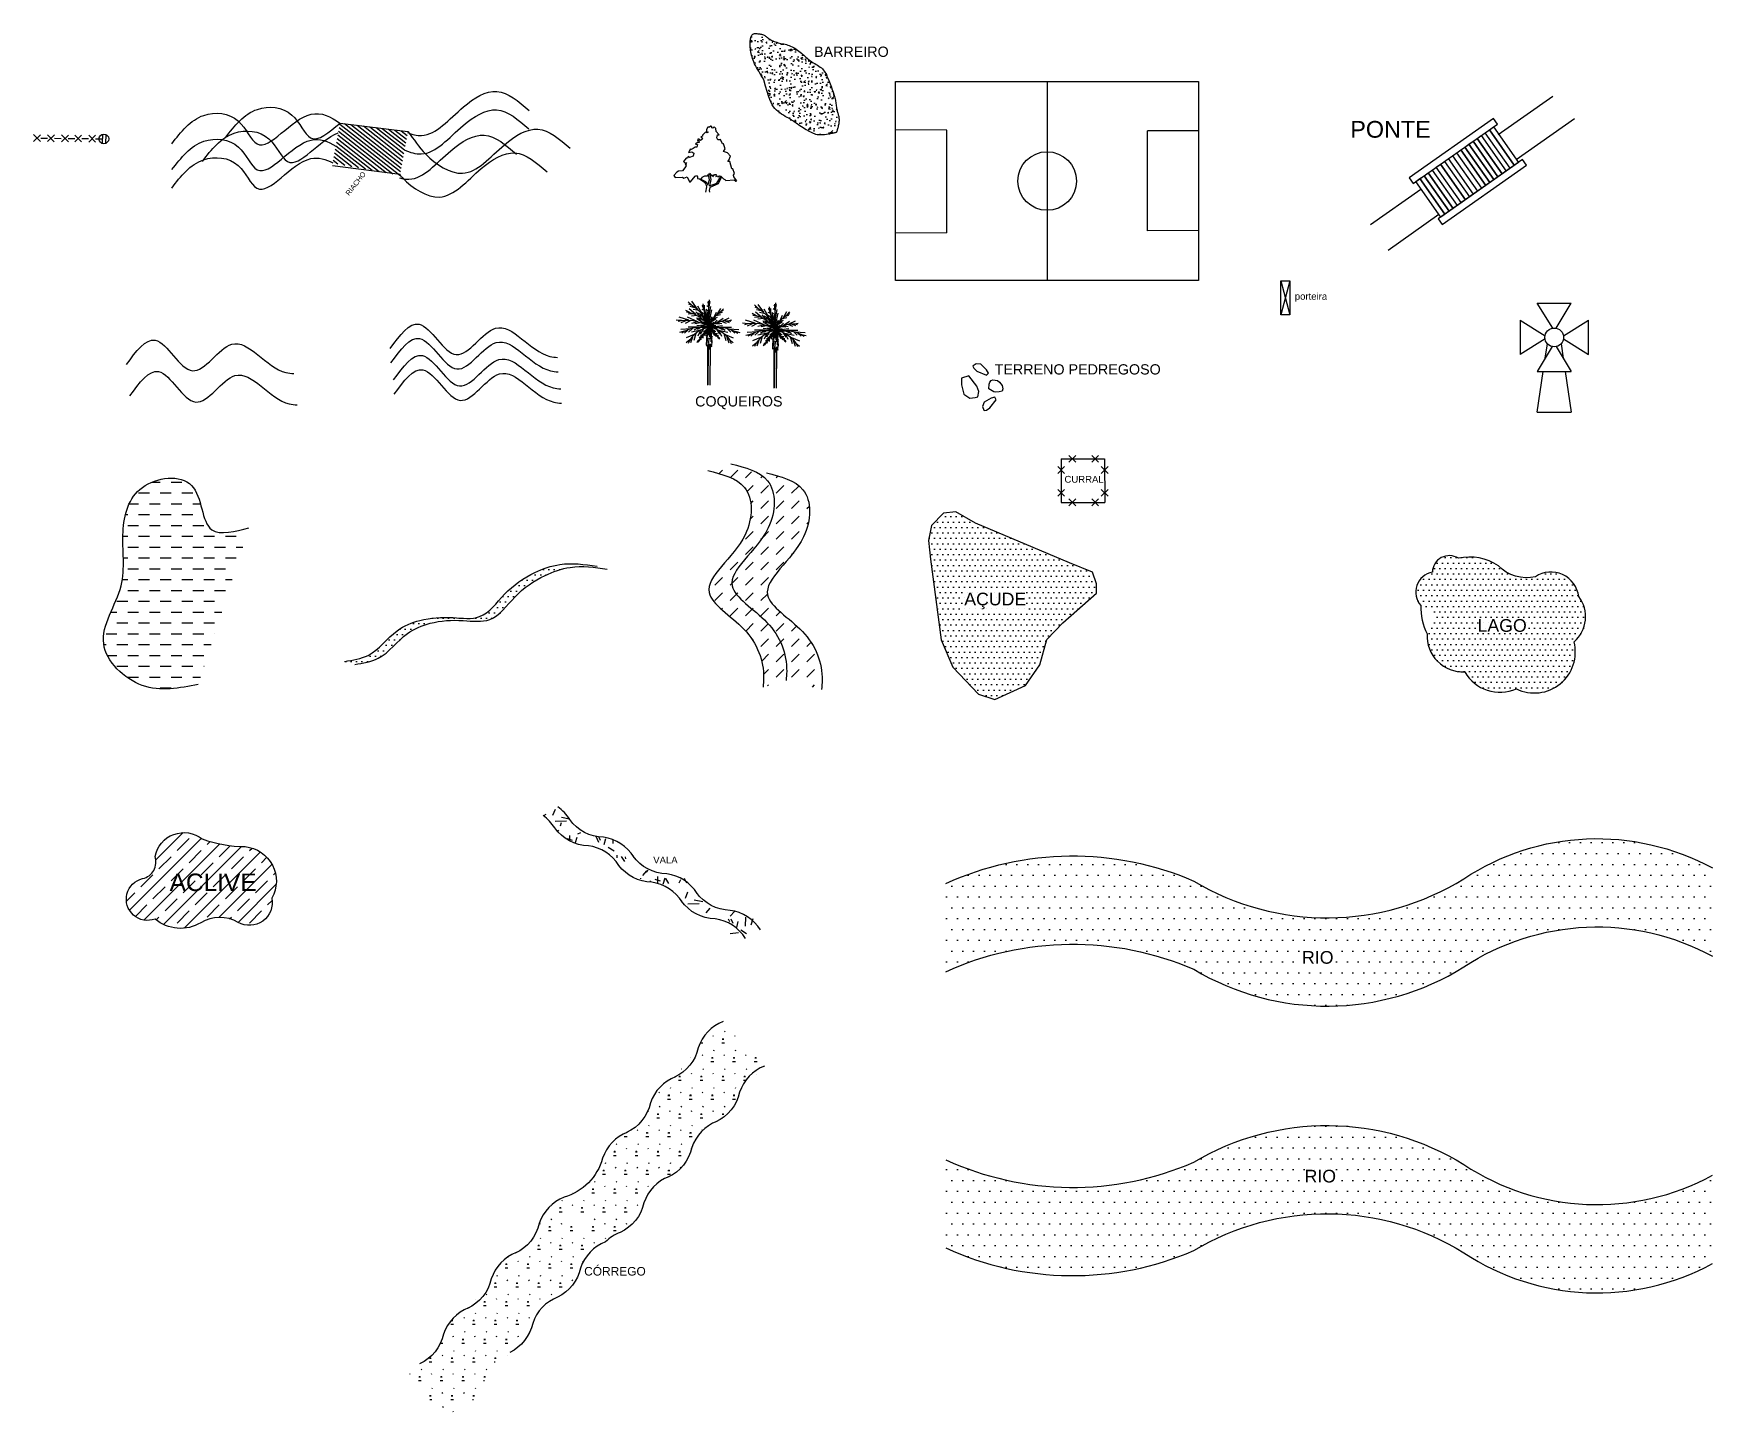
# Paper-space layout 'OBSERVAÇÕES' of a CAD drawing. Extents: x 729 to 1834, y 723 to 1194.
# Drawn here: x 1342 to 1833.9, y 723.5 to 1128.8 of the extents above; entities that cross this region are included whole.
import ezdxf

# ---------------------------------------------------------------- set-up
doc = ezdxf.new("R2010")
doc.units = 0
for name, color, linetype in [('Arvores', 3, 'Continuous'), ('CERCA', 7, 'Continuous'), ('Equipamentos', 7, 'Continuous'), ('Estrutura civís', 7, 'Continuous'), ('Observaзгo', 5, 'Continuous'), ('PONTE', 44, 'Continuous'), ('Poste dt', 3, 'Continuous'), ('Terreno', 7, 'Continuous'), ('Textos', 7, 'Continuous')]:
    doc.layers.add(name, color=color, linetype=linetype)
doc.layers.add('Topografia', color=8, linetype='Continuous', true_color=0x808080)
doc.styles.add('Arial', font='arial.ttf')
doc.styles.get("Standard").update_dxf_attribs({"font": 'arial.ttf'})

psp = doc.layouts.new('OBSERVAÇÕES')

# ---------------------------------------------------------------- texts
at = {"layer": 'Estrutura civís', "color": 5, "insert": (1727.83, 1103.25), "char_height": 4.9, "attachment_point": 1}
psp.add_mtext_dynamic_manual_height_columns('PONTE', width=9.6695, gutter_width=12.5, heights=[0], dxfattribs=at)
at = {"layer": 'Terreno', "color": 5, "style": 'Arial'}
psp.add_text('ACLIVE', height=5.136, dxfattribs=at).set_placement((1381.84, 877.66))
at = {"layer": 'Terreno', "color": 150, "insert": (1435.77, 1085.37), "char_height": 1.5, "width": 19.6763, "attachment_point": 2, "rotation": 51.8911}
psp.add_mtext('RIACHO', dxfattribs=at)
at = {"layer": 'Terreno', "color": 0, "insert": (1614.71, 965.07), "char_height": 3.712, "width": 39.3137, "attachment_point": 1}
psp.add_mtext('AÇUDE', dxfattribs=at)
at = {"layer": 'Terreno', "color": 150, "insert": (1765.12, 957.32), "char_height": 3.712, "width": 39.3137, "attachment_point": 1}
psp.add_mtext('LAGO', dxfattribs=at)
at = {"layer": 'Terreno', "color": 1, "insert": (1523.57, 887.75), "char_height": 2, "width": 89.8113, "attachment_point": 1}
psp.add_mtext('{\\C5;VALA}', dxfattribs=at)
at = {"layer": 'Terreno', "color": 4, "char_height": 3.712, "width": 39.3137}
for insert, attachment_point in [((1713.69, 860.09), 1), ((1714.43, 792.25), 7)]:
    psp.add_mtext('RIO', dxfattribs=dict(at, insert=insert, attachment_point=attachment_point))
at = {"layer": 'Terreno', "color": 5, "insert": (1503.33, 767.54), "char_height": 2.5, "width": 61.5059, "attachment_point": 1}
psp.add_mtext('CÓRREGO', dxfattribs=at)
at = {"layer": 'Textos', "color": 1, "insert": (1711.57, 1052.89), "char_height": 2, "width": 89.8113, "attachment_point": 1}
psp.add_mtext('{\\C5;porteira}', dxfattribs=at)

# ---------------------------------------------------------------- blocks, each defined once
blk = doc.blocks.new('Árvore (1)')
at = {"layer": 'Poste dt'}
for points in [[(1.881029, 8.973172), (1.411314, 9.493927), (1.002006, 9.044153), (0.768104, 9.194073), (0.709622, 9.56888), (0.417265, 9.718828), (0.007943, 9.343994), (-0.459847, 9.41896), (-0.810686, 8.744286), (-0.810686, 8.144579), (-0.342896, 7.919692), (-0.693749, 7.694791), (-1.044588, 7.994659), (-2.038651, 7.020117), (-2.038651, 6.79523), (-2.447959, 6.570343), (-2.331008, 6.345443), (-2.038651, 5.895669), (-2.564909, 5.520849), (-3.091182, 5.895669), (-3.383539, 5.820702), (-3.50049, 5.520849), (-3.091182, 5.445882), (-3.0327, 4.846174), (-3.489862, 4.921128), (-4.026749, 4.396387), (-3.442021, 4.32142), (-3.675909, 3.571779), (-4.202168, 3.496813), (-4.78691, 3.122006), (-5.488602, 2.747185), (-5.54707, 3.047039), (-6.073343, 1.922577), (-5.137762, 2.147464), (-4.553021, 1.772644), (-4.728441, 0.873082), (-5.780959, 0.498262), (-6.248762, 0.798116), (-6.424182, 0.348328), (-6.83349, 0.273375), (-7.184343, -0.176412), (-7.593664, -0.701153), (-7.067392, -1.15094), (-6.716553, -0.92604), (-7.113226, -1.577926), (-6.825058, -1.544319), (-6.866676, -2.134402), (-7.827553, -3.39985), (-8.997035, -3.474816), (-9.523294, -3.77467), (-10.400406, -4.749198), (-10.049553, -5.348919), (-7.886021, -5.273952), (-7.476713, -5.573806), (-6.482651, -5.124019), (-5.780959, -6.623301), (-5.488602, -6.623301), (-4.1437, -4.974099), (-3.734378, -4.749198), (-3.442021, -5.124019), (-3.442021, -5.648773), (-2.974217, -5.798693), (-2.331008, -5.798693), (-2.097119, -5.273952), (-1.336958, -4.899132), (-0.576784, -4.824165), (-0.225945, -4.524311), (-0.167476, -4.449344), (0.007943, -4.074524), (0.241845, -4.224458), (0.417265, -4.824165), (0.826573, -4.599278), (0.943524, -4.749198), (1.060475, -5.124019), (1.469796, -4.449344), (1.879104, -4.449344), (2.054524, -4.749198), (1.879104, -5.049052), (2.346894, -4.899132), (2.522328, -5.124019), (2.931636, -4.824165), (3.340957, -4.974099), (4.159587, -5.798693), (4.510426, -5.948626), (4.802796, -6.24848), (7.258698, -6.023593), (7.726489, -6.473367), (8.077341, -6.323447), (7.141747, -5.124019), (7.083279, -4.674245), (7.375649, -4.224458), (6.84939, -2.800142), (6.55702, -2.800142), (5.972279, -0.701153), (5.387538, -0.6262), (5.738377, -0.326346), (6.206167, 0.873082), (5.270587, 1.84761), (4.101118, 2.222431), (4.627377, 3.047039)], [(4.627377, 3.047039), (4.159587, 4.471354), (3.867216, 4.471354), (3.282475, 5.745736), (2.931636, 5.670769), (2.522328, 5.670769), (2.229944, 6.27049), (2.405363, 7.095084), (2.873167, 7.095084), (1.996055, 8.144579), (1.879104, 8.969187)], [(-2.447959, -5.87366), (-1.103057, -6.548334), (-0.635266, -6.998121), (-0.459847, -7.597829), (0.066412, -6.023593), (-0.225945, -4.599278)], [(0.007943, -4.224458), (0.417265, -5.948626), (0.007943, -7.822715), (2.229944, -6.998121), (3.340957, -5.049052)], [(-2.857266, -5.798693), (-1.453896, -6.698267), (-0.986119, -7.297975), (-0.869168, -8.122583), (-1.103057, -9.696818)], [(3.574859, -5.198985), (2.580796, -7.223008), (0.124894, -8.272503), (-0.050525, -9.172077), (0.007943, -9.696818)]]:
    blk.add_lwpolyline(points, dxfattribs=at)
blk = doc.blocks.new('FW3')
for p, q in [((0.006063, 0), (-0.194022, -0.1213)), ((-0.160674, -0.095307), (-0.206148, -0.112635)), ((-0.139453, -0.086643), (-0.194022, -0.095307)), ((-0.175832, -0.108303), (-0.184927, -0.125632)), ((-0.087916, -0.056318), (-0.157643, -0.064982)), ((-0.148548, -0.090975), (-0.154611, -0.125632)), ((-0.048505, -0.030325), (-0.13339, -0.038989)), ((-0.112169, -0.073646), (-0.127327, -0.125632)), ((-0.069727, -0.047653), (-0.093979, -0.112635)), ((-0.009095, -0.008664), (-0.081853, -0.008664)), ((-0.045474, -0.034657), (-0.072758, -0.095307)), ((-0.009095, -0.012996), (-0.042442, -0.099639))]:
    blk.add_line(p, q)
blk = doc.blocks.new('FW4')
for p, q in [((-0.034311, 0), (-0.124766, 0.017829)), ((-0.028072, 0), (-0.074859, -0.044572)), ((-0.230817, -0.102517), (-0.271365, -0.12926)), ((-0.177791, -0.04903), (-0.262008, -0.071316)), ((-0.199625, -0.075773), (-0.227697, -0.138175)), ((-0.106051, -0.013372), (-0.199625, -0.017829)), ((-0.162195, -0.040115), (-0.193387, -0.115888)), ((-0.10917, -0.017829), (-0.1466, -0.075773)), ((-0.084217, -0.008914), (-0.121647, -0.057944))]:
    blk.add_line(p, q)
blk.add_arc((-0.01792, -0.266866), 0.267694, 85.492286, 151.266272)
blk = doc.blocks.new('coqueiros')
at = {"layer": 'Arvores'}
for p, q in [((-9.853397, 10.795778), (-10.016365, 7.768322)), ((-9.608945, 9.980693), (-9.771913, 8.466966)), ((-8.305199, 9.631372), (-8.549651, 11.610862)), ((9.576255, 9.893901), (9.413287, 6.866445)), ((11.124453, 8.729495), (10.880001, 10.708985)), ((-10.016365, 7.768322), (-9.853397, 7.419)), ((-9.771913, 8.466966), (-9.771913, 8.234085)), ((-9.690429, 7.884763), (-9.52746, 7.069679)), ((-9.364492, 8.234085), (-9.201524, 7.069679)), ((-9.283008, 8.350525), (-9.201524, 8.350525)), ((-9.201524, 8.350525), (-9.12004, 9.747812)), ((-9.201524, 7.069679), (-9.12004, 6.487476)), ((-8.794103, 8.117644), (-8.468167, 7.186119)), ((-8.794103, 6.603916), (-8.794103, 8.117644)), ((-8.468167, 7.186119), (-8.386683, 7.768322)), ((-8.386683, 7.768322), (-8.223714, 8.583406)), ((-8.223714, 8.583406), (-8.305199, 9.631372)), ((9.413287, 6.866445), (9.576255, 6.517123)), ((9.820707, 9.078817), (9.657739, 7.565089)), ((9.657739, 7.565089), (9.657739, 7.332208)), ((9.739223, 6.982886), (9.902192, 6.167802)), ((10.06516, 7.332208), (10.228128, 6.167802)), ((10.146644, 7.448648), (10.228128, 7.448648)), ((10.228128, 7.448648), (10.309612, 8.845935)), ((10.228128, 6.167802), (10.309612, 5.585599)), ((10.635549, 7.215767), (10.961485, 6.284242)), ((10.635549, 5.702039), (10.635549, 7.215767)), ((10.961485, 6.284242), (11.042969, 6.866445)), ((11.042969, 6.866445), (11.205938, 7.681529)), ((11.205938, 7.681529), (11.124453, 8.729495))]:
    blk.add_line(p, q, dxfattribs=at)
at = {"layer": 'PONTE'}
for p, q in [((-9.636032, 7.651882), (-9.636032, -3.992178)), ((-9.39158, 7.069679), (-9.473064, -3.875738)), ((-8.839471, 7.419), (-8.920955, -3.992178)), ((9.79362, 6.750005), (9.79362, -4.894055)), ((10.038072, 6.167802), (9.956588, -4.777615)), ((10.590181, 6.517123), (10.508697, -4.894055))]:
    blk.add_line(p, q, dxfattribs=at)
at = {"layer": 'Arvores', "color": 0, "zscale": 24.410849}
for name, p, xscale, yscale, rotation in [('FW4', (-9.042563, 13.322157), 33.644262, 17.31529, 297.490561), ('FW3', (-8.913658, 12.953747), 32.741925, 20.630984, 266.809886), ('FW3', (-8.913658, 12.953747), 37.769229, 19.341547, 255.370343), ('FW4', (10.387089, 12.42028), 33.644262, 17.31529, 297.490561), ('FW3', (10.515994, 12.05187), 37.769229, 19.341547, 255.370343), ('FW4', (-8.913658, 13.137952), 35.706745, 19.709958, 334.245514), ('FW4', (-9.042563, 13.137952), 29.6482, 18.420521, 309.156019), ('FW4', (-9.052582, 13.041554), -24.051176, 14.276381, 68.014799), ('FW4', (-9.052582, 13.041554), -24.051176, 16.920155, 35.891714), ('FW4', (10.515994, 12.236075), 35.706745, 19.709958, 334.245514), ('FW4', (10.387089, 12.236075), 29.6482, 18.420521, 309.156019), ('FW3', (10.515994, 12.05187), 32.741925, 20.630984, 266.809886), ('FW4', (10.37707, 12.139677), -24.051176, 14.276381, 68.014799), ('FW4', (10.37707, 12.139677), -24.051176, 16.920155, 35.891714)]:
    blk.add_blockref(name, p, dxfattribs=dict(at, xscale=xscale, yscale=yscale, rotation=rotation))
at = {"layer": 'Arvores', "zscale": 24.410849}
for name, p, xscale, yscale, rotation in [('FW4', (-8.497554, 13.041554), 34.041664, 15.069513, 357.974223), ('FW4', (-8.497554, 13.041554), 29.786456, 25.64461, 10.179546), ('FW3', (-9.12004, 13.008149), 27.541635, 11.061857, 38.975098), ('FW3', (-9.038556, 13.12459), 13.689333, 12.342704, 46.477329), ('FW4', (-9.416589, 13.041554), -29.786456, 25.64461, 349.820454), ('FW3', (-9.201524, 13.12459), 22.326651, 9.78101, 85.71212), ('FW4', (-9.416589, 13.041554), -34.041664, 15.069513, 2.025777), ('FW3', (-9.201524, 13.008149), 21.837746, 11.760501, 115.144058), ('FW4', (10.932097, 12.139677), 34.041664, 15.069513, 357.974223), ('FW4', (10.932097, 12.139677), 29.786456, 25.64461, 10.179546), ('FW3', (10.309612, 12.106272), 27.541635, 11.061857, 38.975098), ('FW3', (10.391096, 12.222713), 13.689333, 12.342704, 46.477329), ('FW4', (10.013063, 12.139677), -29.786456, 25.64461, 349.820454), ('FW3', (10.228128, 12.222713), 22.326651, 9.78101, 85.71212), ('FW4', (10.013063, 12.139677), -34.041664, 15.069513, 2.025777), ('FW3', (10.228128, 12.106272), 21.837746, 11.760501, 115.144058)]:
    blk.add_blockref(name, p, dxfattribs=dict(at, xscale=xscale, yscale=yscale, rotation=rotation))
at = {"layer": 'Textos', "color": 3, "linetype": 'Continuous'}
blk.add_text('COQUEIROS', height=3, dxfattribs=at).set_placement((-13.239164, -10.241702))
blk = doc.blocks.new('Pedra', base_point=(614479.543839, 8270504.986392))
at = {"layer": 'Textos', "elevation": 0.56174}
for points in [[(614481.402616, 8270507.548334), (614480.828827, 8270508.522875), (614479.21796, 8270510.187766), (614477.866274, 8270510.288431), (614476.97192, 8270509.658637), (614476.888038, 8270509.576167), (614477.109839, 8270508.939841), (614478.043547, 8270508.143176), (614480.843229, 8270506.957233)], [(614483.28608, 8270500.4478), (614482.195483, 8270500.14853), (614480.167579, 8270499.028547), (614479.71729, 8270497.7501), (614480.091568, 8270496.722274), (614480.149261, 8270496.61976), (614480.821432, 8270496.667622), (614481.834358, 8270497.360781), (614483.710516, 8270499.753418)]]:
    blk.add_lwpolyline(points, close=True, dxfattribs=at)
for points in [[(614473.492273, 8270506.099245), (614473.525775, 8270504.097348), (614474.232119, 8270501.371072), (614475.972687, 8270500.206343), (614477.499203, 8270500.356633), (614478.303817, 8270500.571992), (614478.586354, 8270502.12466), (614478.021279, 8270503.677329), (614475.653282, 8270506.761956), (614475.653282, 8270506.761956), (614473.492273, 8270506.099245)], [(614483.012803, 8270502.090242), (614481.484952, 8270502.950874), (614481.655624, 8270504.272813), (614481.851263, 8270504.898339), (614482.242542, 8270505.406579), (614482.751202, 8270505.602056), (614484.081549, 8270505.328388), (614484.668466, 8270504.898339), (614485.451023, 8270503.920954), (614485.646661, 8270502.904474), (614485.451023, 8270502.278947), (614484.511955, 8270502.044375), (614483.494632, 8270501.966184), (614483.012803, 8270502.090242)]]:
    blk.add_lwpolyline(points, dxfattribs=at)
at = {"layer": 'Textos', "linetype": 'Continuous'}
blk.add_text('TERRENO PEDREGOSO', height=3, dxfattribs=at).set_placement((614483.239984, 8270507.128165, 0.56174))
blk = doc.blocks.new('campo de futebol')
at = {"layer": 'Observaзгo', "color": 3, "linetype": 'Continuous'}
blk.add_lwpolyline([(-33.955868, 32.907389), (24.3166, 32.945893), (24.375275, -55.852977), (-33.897193, -55.891482)], close=True, dxfattribs=at)
for points in [[(-19.455872, 32.91697), (-19.503246, 17.916936)], [(9.680363, 32.936222), (9.822004, 17.936313)], [(9.822004, 17.936313), (-19.503246, 17.916936)], [(-33.926531, -11.492046), (24.345938, -11.453542)], [(-19.688948, -40.88209), (-19.736321, -55.882125)], [(10.377225, -40.862223), (-19.688948, -40.88209)], [(10.377225, -40.862223), (10.518866, -55.862133)]]:
    blk.add_lwpolyline(points, dxfattribs=at)
blk.add_circle((-4.790297, -11.472794), 8.587145, dxfattribs=at)
blk = doc.blocks.new('FARPA')
at = {"color": 7, "linetype": 'Continuous'}
for p, q in [((2.826427, -2.824011), (-2.826427, 2.824011)), ((2.824011, 2.826427), (-2.824011, -2.826427))]:
    blk.add_line(p, q, dxfattribs=at)
blk = doc.blocks.new('curral')
at = {"layer": 'Equipamentos', "color": 7, "linetype": 'Continuous'}
for p, q in [((-6.750398, 6.212078), (5.998287, 6.214607)), ((-6.750398, 6.212078), (-6.729958, -6.536591)), ((5.998287, 6.214607), (6.018727, -6.534063)), ((-6.729958, -6.536591), (6.018727, -6.534063))]:
    blk.add_line(p, q, dxfattribs=at)
at = {"layer": 'Equipamentos', "color": 7, "linetype": 'Continuous', "xscale": 0.353941, "yscale": 0.353941, "zscale": 0.353941}
for p, rotation in [((-3.475663, 6.212727), 0.011364), ((3.193261, 6.21405), 0.011364), ((-6.745148, 2.937347), 270.091865), ((6.003537, 2.939876), 270.091865), ((-6.734455, -3.731569), 270.091865), ((6.01423, -3.72904), 270.091865), ((-3.455223, -6.535942), 0.011364), ((3.213701, -6.534619), 0.011364)]:
    blk.add_blockref('FARPA', p, dxfattribs=dict(at, rotation=rotation))
blk.add_text('CURRAL', height=2).set_placement((-5.777565, -0.765314))
blk = doc.blocks.new('new block')
for p, q in [((795977.100138, 9299893.94681), (795972.559403, 9299901.237593)), ((795972.559403, 9299901.237593), (795982.559403, 9299901.237593)), ((795978.135264, 9299893.924444), (795982.559403, 9299901.237593)), ((795967.559403, 9299896.237593), (795974.853733, 9299891.717314)), ((795967.559403, 9299896.237593), (795967.559403, 9299886.237593)), ((795980.265413, 9299891.715392), (795987.559403, 9299896.237593)), ((795987.559403, 9299886.237593), (795987.559403, 9299896.237593)), ((795974.850114, 9299890.778752), (795967.559403, 9299886.237593)), ((795980.267184, 9299890.769935), (795987.559403, 9299886.237593)), ((795976.946446, 9299888.558962), (795972.559403, 9299881.237593)), ((795974.908637, 9299885.15814), (795975.54088, 9299889.373097)), ((795978.114529, 9299888.546382), (795982.559403, 9299881.237593)), ((795979.54088, 9299889.373097), (795980.172475, 9299885.162463)), ((795972.54088, 9299869.373097), (795974.320555, 9299881.237593)), ((795972.559403, 9299881.237593), (795982.559403, 9299881.237593)), ((795980.761206, 9299881.237593), (795982.54088, 9299869.373097)), ((795972.54088, 9299869.373097), (795982.54088, 9299869.373097))]:
    blk.add_line(p, q)
blk.add_circle((795977.559403, 9299891.237593), 2.747869)
blk = doc.blocks.new('catavento')
at = {"layer": 'Observaзгo'}
blk.add_blockref('new block', (-795977.54088, -9299869.373097), dxfattribs=at)
blk = doc.blocks.new('BARREIRO')
at = {"layer": 'Topografia'}
h = blk.add_hatch(dxfattribs=at)
h.set_pattern_fill('AR-CONC', color=256, scale=0.6, style=0)
h.set_pattern_definition([(50, (-778184.2048, -9181382.5478), (4.3035610956, -0.3765128099), [0.45, -4.95]), (355, (-778184.2048, -9181382.5478), (-0.8325080017, 4.5131528022), [0.36, -3.96]), (100.4514, (-778183.846, -9181382.579), (3.4710562903, 4.1366372524), [0.38244114, -4.206852672]), (46.1842, (-778184.205, -9181381.348), (6.4034462918, -0.993114086), [0.675, -7.425]), (96.6356, (-778183.671, -9181381.4305), (5.6079762333, 5.8447072254), [0.573661728, -6.310278]), (351.1842, (-778184.205, -9181381.348), (5.607971671, 5.8447116056), [0.54, -5.94]), (21, (-778183.6048, -9181381.6478), (3.5814423127, -2.415713344), [0.45, -4.95]), (326, (-778183.6048, -9181381.6478), (1.4598919915, 4.3509002703), [0.36, -3.96]), (71.4514, (-778183.3063, -9181381.849), (5.0413357715, 1.9351829803), [0.38244114, -4.206852672]), (37.5, (-778184.2048, -9181382.5478), (0.0729591319, 1.997363123), [0, -3.912, 0, -4.02, 0, -3.975]), (7.5, (-778184.2048, -9181382.5478), (1.57841722465, 2.3664702713), [0, -2.292, 0, -3.822, 0, -1.515]), (327.5, (-778185.5428, -9181382.5478), (3.20293461703, -0.1353292304), [0, -1.5, 0, -4.68, 0, -6.21]), (317.5, (-778186.1428, -9181382.5478), (3.49911701605, 0.600629894), [0, -1.95, 0, -3.108, 0, -4.41])])
h.paths.add_polyline_path([(0.09, 9.58), (-0.3, 9.87), (-0.7, 10.14), (-1.11, 10.41), (-1.52, 10.65), (-1.94, 10.87), (-2.35, 11.06), (-2.77, 11.22), (-3.18, 11.35), (-3.58, 11.47), (-3.99, 11.57), (-4.39, 11.66), (-4.8, 11.74), (-5.2, 11.83), (-5.6, 11.93), (-6, 12.03), (-6.4, 12.15), (-6.79, 12.28), (-7.16, 12.41), (-7.52, 12.56), (-7.86, 12.71), (-8.17, 12.87), (-8.45, 13.03), (-8.69, 13.19), (-8.91, 13.36), (-9.12, 13.52), (-9.3, 13.68), (-9.49, 13.83), (-9.67, 13.98), (-9.87, 14.11), (-10.09, 14.23), (-10.32, 14.34), (-10.58, 14.43), (-10.85, 14.5), (-11.13, 14.57), (-11.42, 14.62), (-11.7, 14.66), (-11.97, 14.68), (-12.23, 14.7), (-12.47, 14.71), (-12.69, 14.7), (-12.9, 14.69), (-13.09, 14.66), (-13.26, 14.61), (-13.41, 14.54), (-13.55, 14.45), (-13.67, 14.33), (-13.77, 14.2), (-13.86, 14.03), (-13.94, 13.85), (-14.01, 13.64), (-14.06, 13.42), (-14.11, 13.17), (-14.14, 12.91), (-14.17, 12.63), (-14.19, 12.33), (-14.21, 12.02), (-14.21, 11.69), (-14.21, 11.34), (-14.19, 10.98), (-14.17, 10.6), (-14.12, 10.2), (-14.07, 9.79), (-14, 9.35), (-13.91, 8.9), (-13.8, 8.43), (-13.67, 7.94), (-13.52, 7.45), (-13.34, 6.94), (-13.13, 6.42), (-12.9, 5.89), (-12.63, 5.35), (-12.34, 4.8), (-12.02, 4.24), (-11.68, 3.67), (-11.33, 3.07), (-10.97, 2.46), (-10.6, 1.82), (-10.22, 1.16), (-9.67, -0.71), (-9.2, -2.26), (-8.79, -3.55), (-8.42, -4.6), (-8.08, -5.45), (-7.74, -6.16), (-7.38, -6.74), (-6.99, -7.25), (-6.54, -7.72), (-6.05, -8.14), (-5.53, -8.54), (-4.99, -8.9), (-4.44, -9.24), (-3.91, -9.55), (-3.4, -9.84), (-2.92, -10.11), (-2.49, -10.37), (-2.11, -10.61), (-1.75, -10.85), (-1.4, -11.08), (-1.07, -11.31), (-0.73, -11.55), (-0.38, -11.8), (-0.01, -12.05), (0.39, -12.32), (0.83, -12.6), (1.28, -12.89), (1.74, -13.17), (2.2, -13.45), (2.66, -13.72), (3.11, -13.97), (3.54, -14.19), (3.94, -14.39), (4.32, -14.56), (4.69, -14.7), (5.06, -14.82), (5.43, -14.91), (5.81, -14.96), (6.22, -14.99), (6.65, -14.99), (7.12, -14.97), (7.61, -14.92), (8.11, -14.85), (8.61, -14.78), (9.09, -14.69), (9.53, -14.61), (9.93, -14.53), (10.27, -14.46), (10.53, -14.4), (10.73, -14.36), (10.88, -14.31), (10.99, -14.26), (11.06, -14.2), (11.11, -14.11), (11.16, -14), (11.2, -13.86), (11.26, -13.68), (11.32, -13.46), (11.4, -13.21), (11.47, -12.94), (11.55, -12.66), (11.62, -12.36), (11.68, -12.05), (11.74, -11.75), (11.78, -11.45), (11.81, -11.16), (11.83, -10.88), (11.84, -10.6), (11.83, -10.32), (11.81, -10.06), (11.78, -9.8), (11.74, -9.54), (11.68, -9.3), (11.62, -9.05), (11.54, -8.81), (11.47, -8.56), (11.39, -8.3), (11.31, -8.04), (11.24, -7.76), (11.17, -7.47), (11.11, -7.16), (11.06, -6.84), (11.01, -6.5), (10.97, -6.15), (10.92, -5.8), (10.88, -5.45), (10.83, -5.1), (10.77, -4.76), (10.7, -4.43), (10.62, -4.1), (10.54, -3.77), (10.44, -3.43), (10.33, -3.08), (10.21, -2.72), (10.08, -2.33), (9.93, -1.92), (9.77, -1.48), (9.61, -1.01), (9.43, -0.53), (9.25, -0.04), (9.06, 0.45), (8.87, 0.94), (8.68, 1.41), (8.49, 1.86), (8.3, 2.28), (8.11, 2.68), (7.92, 3.06), (7.71, 3.41), (7.48, 3.74), (7.23, 4.06), (6.96, 4.35), (6.65, 4.64), (6.31, 4.91), (5.93, 5.17), (5.54, 5.42), (5.13, 5.67), (4.71, 5.92), (4.3, 6.16), (3.89, 6.42), (3.5, 6.68), (3.14, 6.94), (2.79, 7.22), (2.46, 7.5), (2.14, 7.79), (1.82, 8.09), (1.5, 8.38), (1.17, 8.68), (0.83, 8.98), (0.47, 9.28)])
blk.add_lwpolyline([(-10.22, 1.16), (-10.6, 1.82), (-10.97, 2.46), (-11.33, 3.07), (-11.68, 3.67), (-12.02, 4.24), (-12.34, 4.8), (-12.63, 5.35), (-12.9, 5.89), (-13.13, 6.42), (-13.34, 6.94), (-13.52, 7.45), (-13.67, 7.94), (-13.8, 8.43), (-13.91, 8.9), (-14, 9.35), (-14.07, 9.79), (-14.12, 10.2), (-14.17, 10.6), (-14.19, 10.98), (-14.21, 11.34), (-14.21, 11.69), (-14.21, 12.02), (-14.19, 12.33), (-14.17, 12.63), (-14.14, 12.91), (-14.11, 13.17), (-14.06, 13.42), (-14.01, 13.64), (-13.94, 13.85), (-13.86, 14.03), (-13.77, 14.2), (-13.67, 14.33), (-13.55, 14.45), (-13.41, 14.54), (-13.26, 14.61), (-13.09, 14.66), (-12.9, 14.69), (-12.69, 14.7), (-12.47, 14.71), (-12.23, 14.7), (-11.97, 14.68), (-11.7, 14.66), (-11.42, 14.62), (-11.13, 14.57), (-10.85, 14.5), (-10.58, 14.43), (-10.32, 14.34), (-10.09, 14.23), (-9.87, 14.11), (-9.67, 13.98), (-9.49, 13.83), (-9.3, 13.68), (-9.12, 13.52), (-8.91, 13.36), (-8.69, 13.19), (-8.45, 13.03), (-8.17, 12.87), (-7.86, 12.71), (-7.52, 12.56), (-7.16, 12.41), (-6.79, 12.28), (-6.4, 12.15), (-6, 12.03), (-5.6, 11.93), (-5.2, 11.83), (-4.8, 11.74), (-4.39, 11.66), (-3.99, 11.57), (-3.58, 11.47), (-3.18, 11.35), (-2.77, 11.22), (-2.35, 11.06), (-1.94, 10.87), (-1.52, 10.65), (-1.11, 10.41), (-0.7, 10.14), (-0.3, 9.87), (0.09, 9.58), (0.47, 9.28), (0.83, 8.98), (1.17, 8.68), (1.5, 8.38), (1.82, 8.09), (2.14, 7.79), (2.46, 7.5), (2.79, 7.22), (3.14, 6.94), (3.5, 6.68), (3.89, 6.42), (4.3, 6.16), (4.71, 5.92), (5.13, 5.67), (5.54, 5.42), (5.93, 5.17), (6.31, 4.91), (6.65, 4.64), (6.96, 4.35), (7.23, 4.06), (7.48, 3.74), (7.71, 3.41), (7.92, 3.06), (8.11, 2.68), (8.3, 2.28), (8.49, 1.86), (8.68, 1.41), (8.87, 0.94), (9.06, 0.45), (9.25, -0.04), (9.43, -0.53), (9.61, -1.01), (9.77, -1.48), (9.93, -1.92), (10.08, -2.33), (10.21, -2.72), (10.33, -3.08), (10.44, -3.43), (10.54, -3.77), (10.62, -4.1), (10.7, -4.43), (10.77, -4.76), (10.83, -5.1), (10.88, -5.45), (10.92, -5.8), (10.97, -6.15), (11.01, -6.5), (11.06, -6.84), (11.11, -7.16), (11.17, -7.47), (11.24, -7.76), (11.31, -8.04), (11.39, -8.3), (11.47, -8.56), (11.54, -8.81), (11.62, -9.05), (11.68, -9.3), (11.74, -9.54), (11.78, -9.8), (11.81, -10.06), (11.83, -10.32), (11.84, -10.6), (11.83, -10.88), (11.81, -11.16), (11.78, -11.45), (11.74, -11.75), (11.68, -12.05), (11.62, -12.36), (11.55, -12.66), (11.47, -12.94), (11.4, -13.21), (11.32, -13.46), (11.26, -13.68), (11.2, -13.86), (11.16, -14), (11.11, -14.11), (11.06, -14.2), (10.99, -14.26), (10.88, -14.31), (10.73, -14.36), (10.53, -14.4), (10.27, -14.46), (9.93, -14.53), (9.53, -14.61), (9.09, -14.69), (8.61, -14.78), (8.11, -14.85), (7.61, -14.92), (7.12, -14.97), (6.65, -14.99), (6.22, -14.99), (5.81, -14.96), (5.43, -14.91), (5.06, -14.82), (4.69, -14.7), (4.32, -14.56), (3.94, -14.39), (3.54, -14.19), (3.11, -13.97), (2.66, -13.72), (2.2, -13.45), (1.74, -13.17), (1.28, -12.89), (0.83, -12.6), (0.39, -12.32), (-0.01, -12.05), (-0.38, -11.8), (-0.73, -11.55), (-1.07, -11.31), (-1.4, -11.08), (-1.75, -10.85), (-2.11, -10.61), (-2.49, -10.37), (-2.92, -10.11), (-3.4, -9.84), (-3.91, -9.55), (-4.44, -9.24), (-4.99, -8.9), (-5.53, -8.54), (-6.05, -8.14), (-6.54, -7.72), (-6.99, -7.25), (-7.38, -6.74), (-7.74, -6.16), (-8.08, -5.45), (-8.42, -4.6), (-8.79, -3.55), (-9.2, -2.26), (-9.67, -0.71), (-10.22, 1.16)], dxfattribs=at)
at = {"layer": 'Textos', "linetype": 'Continuous'}
blk.add_text('BARREIRO', height=3, dxfattribs=at).set_placement((4.5, 7.89))
blk = doc.blocks.new('A$C19E86692')
at = {"layer": 'Topografia'}
for p, q in [((37.446935, 33.837451), (53.445127, 45.068717)), ((42.721777, 26.589212), (59.756733, 38.596261)), ((0, 7.548449), (14.717208, 17.880422)), ((5.197657, -0.000001), (20.076553, 10.512168))]:
    blk.add_line(p, q, dxfattribs=at)
for points in [[(11.317637, 21.145664), (11.317637, 21.145664), (12.468841, 19.510672), (12.468841, 19.510672), (37.191004, 36.917642), (37.191004, 36.917642), (36.0398, 38.552633), (36.0398, 38.552633)], [(19.825932, 9.14416), (19.825932, 9.14416), (20.977136, 7.509169), (20.977136, 7.509169), (45.699298, 24.916139), (45.699298, 24.916139), (44.548095, 26.55113), (44.548095, 26.55113)]]:
    blk.add_lwpolyline(points, close=True, dxfattribs=at)
for points in [[(40.954755, 24.021046), (33.636434, 34.414856), (33.636434, 34.414856), (34.83157, 35.256355), (34.83157, 35.256355), (42.149891, 24.862545)], [(42.149891, 24.862545), (34.83157, 35.256355), (34.83157, 35.256355), (36.026705, 36.097855), (36.026705, 36.097855), (43.345026, 25.704045)], [(33.783942, 18.972049), (26.465621, 29.365859), (26.465621, 29.365859), (27.660756, 30.207358), (27.660756, 30.207358), (34.979078, 19.813548)], [(34.979078, 19.813548), (27.660756, 30.207358), (27.660756, 30.207358), (28.855892, 31.048858), (28.855892, 31.048858), (36.174213, 20.655048)], [(36.174213, 20.655048), (28.855892, 31.048858), (28.855892, 31.048858), (30.051028, 31.890357), (30.051028, 31.890357), (37.369349, 21.496547)], [(37.369349, 21.496547), (30.051028, 31.890357), (30.051028, 31.890357), (31.246163, 32.731857), (31.246163, 32.731857), (38.564484, 22.338047)], [(38.564484, 22.338047), (31.246163, 32.731857), (31.246163, 32.731857), (32.441299, 33.573356), (32.441299, 33.573356), (39.75962, 23.179546)], [(26.613129, 13.923052), (19.294808, 24.316861), (19.294808, 24.316861), (20.489943, 25.158361), (20.489943, 25.158361), (27.808264, 14.764551)], [(27.808264, 14.764551), (20.489943, 25.158361), (20.489943, 25.158361), (21.685079, 25.99986), (21.685079, 25.99986), (29.0034, 15.606051)], [(43.345026, 25.704045), (20.637451, 9.715554)], [(30.198535, 16.44755), (22.880214, 26.84136), (22.880214, 26.84136), (24.07535, 27.68286), (24.07535, 27.68286), (31.393671, 17.28905)], [(32.588807, 18.130549), (25.270485, 28.524359), (25.270485, 28.524359), (26.465621, 29.365859), (26.465621, 29.365859), (33.783942, 18.972049)], [(20.637451, 9.715554), (13.31913, 20.109364), (13.31913, 20.109364), (14.514265, 20.950863), (14.514265, 20.950863), (21.832587, 10.557054)], [(21.832587, 10.557054), (14.514265, 20.950863), (14.514265, 20.950863), (15.709401, 21.792363), (15.709401, 21.792363), (23.027722, 11.398553)], [(23.027722, 11.398553), (15.709401, 21.792363), (15.709401, 21.792363), (16.904537, 22.633862), (16.904537, 22.633862), (24.222858, 12.240053)], [(24.222858, 12.240053), (16.904537, 22.633862), (16.904537, 22.633862), (18.099672, 23.475362), (18.099672, 23.475362), (25.417993, 13.081552)]]:
    blk.add_lwpolyline(points, dxfattribs=at)
blk = doc.blocks.new('A$C22E0282F')
h = blk.add_hatch()
h.set_pattern_fill('GRAVEL', color=38, scale=0.5, style=0)
h.set_pattern_definition([(228.0128, (-660604.3295, -8726415.6164), (-101.60008632948, -114.30014044756), [1.708605, -169.1525]), (184.9697, (-660605.47245, -8726416.8864), (152.400246530896, 12.699910376937), [2.932025, -290.27]), (132.5104, (-660608.39345, -8726417.1404), (126.99990759166, -139.7001364623), [2.06741, -204.6735]), (267.2737, (-660613.34645, -8726420.3154), (12.69994485414, 253.999918266832), [2.670025, -264.332]), (292.8337, (-660613.47345, -8726422.9824), (-63.50018027751, 152.400086650256), [2.61817, -259.199]), (357.2737, (-660612.45745, -8726425.3954), (-253.999918266832, 12.69994485414), [2.670025, -264.332]), (37.6942, (-660609.79045, -8726425.5224), (-165.1001043062, -126.999886784924), [3.53097, -349.5655]), (72.2553, (-660606.99645, -8726423.3634), (88.900177827336, 279.400081030182), [3.3336, -330.0265]), (121.4296, (-660605.98045, -8726420.1884), (-101.600026176322, 165.099805799863), [2.679065, -265.2275]), (175.2364, (-660607.3775, -8726417.9024), (139.69989026527, -12.6998808136), [3.058565, -149.8695]), (222.3974, (-660610.42545, -8726417.6484), (-152.400004586198, -139.699818253185), [3.95539, -391.584]), (138.8141, (-660600.7735, -8726420.4424), (-88.89994337112, 76.19988278562), [1.350025, -133.653]), (171.4692, (-660601.78945, -8726419.5534), (165.099747977957, -25.40006400023), [2.56841, -254.273]), (225, (-660604.3295, -8726419.172), (-3e-15, -12.6999913435), [1.796045, -16.16445]), (203.1986, (-660605.2185, -8726417.6484), (63.50021412795, 25.40011137153), [0.967205, -95.753]), (291.8014, (-660606.1075, -8726418.0294), (-12.7000089095, 38.10002454366), [1.36783, -67.024]), (30.9638, (-660605.5995, -8726419.2994), (38.09995977404, 25.4000197933), [2.2216, -71.8315]), (161.5651, (-660603.6945, -8726418.1564), (25.4000115909, -12.6999811123), [1.606435, -38.5545]), (16.3895, (-660613.47345, -8726418.0294), (127.000070069847, 38.09992074984), [2.25044, -222.794]), (70.3462, (-660611.31445, -8726417.3944), (-50.79985844338, -139.699802442725), [1.887995, -186.911]), (293.1986, (-660603.6945, -8726415.6164), (-25.40011137153, 63.50021412795), [1.9344, -94.786]), (343.6105, (-660602.93245, -8726417.3944), (-127.000070069847, 38.09992074984), [2.25044, -222.794]), (339.444, (-660613.4735, -8726425.9034), (-63.50007882128, 25.39996918025), [2.170175, -106.3385]), (294.7751, (-660611.44145, -8726426.6654), (-63.49985201813, 139.69993513078), [1.81836, -180.018]), (66.8014, (-660603.5675, -8726428.3164), (25.40011137153, 63.50021412795), [1.9344, -94.786]), (17.354, (-660602.80545, -8726426.5384), (-165.1000089093, -50.79992337803), [2.128915, -210.762]), (69.444, (-660609.7905, -8726428.3164), (-25.39996918025, -63.50007882128), [1.08509, -107.424]), (101.3099, (-660604.3295, -8726428.3164), (-12.69993731444, 50.7998373045), [0.647575, -64.11]), (165.9638, (-660604.4565, -8726427.6814), (38.1000267735, -12.6999780206), [2.61817, -49.74525]), (186.009, (-660606.99645, -8726427.0464), (126.99981272214, 12.69997034274), [2.426335, -240.207]), (303.6901, (-660605.5995, -8726420.4424), (-12.7000043565, 25.3999754962), [1.83162, -43.9589]), (353.1572, (-660604.58345, -8726421.9664), (215.900089283217, -25.400113758274), [3.197785, -316.58]), (60.9454, (-660601.4085, -8726422.3474), (-50.79988182915, -88.89978805417), [1.30754, -129.447]), (90, (-660600.773, -8726421.204), (-12.7, 12.7), [0.762, -11.938]), (120.2564, (-660607.25045, -8726426.6654), (50.79989233418, -88.89995516239), [1.764335, -174.6695]), (48.0128, (-660608.1395, -8726425.1414), (101.60008632948, 114.30014044756), [3.417215, -167.444]), (0, (-660605.853, -8726422.601), (12.7, 12.7), [3.302, -9.398]), (325.3048, (-660602.55145, -8726422.6014), (-126.99977995477, 88.900008452424), [2.00805, -198.7965]), (254.0546, (-660600.9005, -8726423.7444), (-12.7000323985, -50.80012101602), [1.849145, -90.6085]), (207.646, (-660601.40845, -8726425.5224), (-241.299915245114, -127.000079873617), [3.010725, -298.0625]), (175.4261, (-660604.07545, -8726426.9194), (-165.100038023738, 12.699938556097), [3.185145, -315.329]), (175.4261, (-660604.07545, -8726426.9194), (-165.100038023738, 12.699938556097), [3.185145, -315.329])])
h.paths.add_polyline_path([(26.2, 24.86, 0.224403), (17.47, 30.86, -0.234439), (7.79, 36.38, 0.103698), (4.38, 40.16), (0, 37.74, -0.101122), (3.31, 34.04, 0.234439), (12.99, 28.52, -0.224403), (21.72, 22.52, 0.22775), (31.22, 17.26, -0.224403), (39.95, 11.26, 0.22775), (49.45, 6, -0.224403), (58.18, 0), (62.66, 2.34, 0.224403), (53.93, 8.34, -0.22775), (44.43, 13.6, 0.224403), (35.7, 19.6, -0.22775)])
at = {"color": 38}
for points in [[(7.79, 36.38, 0.103698), (4.38, 40.16, 0.103698)], [(3.31, 34.04, 0.101122), (0, 37.74, 0.101122)], [(26.2, 24.86, 0.224403), (17.47, 30.86, -0.234439), (7.79, 36.38, -0.696444)], [(21.72, 22.52, 0.224403), (12.99, 28.52, -0.234439), (3.31, 34.04, -0.696444)], [(44.43, 13.6, 0.224403), (35.7, 19.6, -0.234439), (26.02, 25.12, -0.696444)], [(39.95, 11.26, 0.224403), (31.22, 17.26, -0.22775), (21.72, 22.52, -0.696444)], [(58.18, 0, 0.224403), (49.45, 6, -0.234439), (39.77, 11.52, -0.696444)], [(62.66, 2.34, 0.224403), (53.93, 8.34, -0.234439), (44.25, 13.86, -0.696444)]]:
    blk.add_lwpolyline(points, format="xyb", dxfattribs=at)
blk = doc.blocks.new('A$C2B641D23')
at = {"color": 38}
for p, q in [((0, 10), (2.623812, 0)), ((2.623812, 10), (0, 0))]:
    blk.add_line(p, q, dxfattribs=at)
blk.add_lwpolyline([(0, 10), (2.623812, 10), (2.623812, 0), (0, 0)], close=True, dxfattribs=at)
blk = doc.blocks.new('cer1')
at = {"color": 251}
for p, q in [((-18.089952, 1.076553), (-20.098352, -0.915012)), ((-20.089935, 1.08497), (-18.098369, -0.923429)), ((-17.999841, 0.075754), (-15.999858, 0.067337)), ((-14.014811, 1.059402), (-16.023211, -0.932163)), ((-16.014793, 1.067819), (-14.023228, -0.94058)), ((-13.999876, 0.05892), (-11.999894, 0.050503)), ((-9.901149, 1.04209), (-11.909549, -0.949476)), ((-11.901132, 1.050507), (-9.909566, -0.957893)), ((-9.999911, 0.042086), (-7.999929, 0.033669)), ((-6.035266, 1.02582), (-8.043665, -0.965746)), ((-8.035248, 1.034237), (-6.043683, -0.974163)), ((-5.999947, 0.025251), (-3.999965, 0.016834)), ((-1.92393, 1.008517), (-3.932329, -0.983049)), ((-3.923912, 1.016934), (-1.932347, -0.991466)), ((-1.999982, 0.008417), (0, 0))]:
    blk.add_line(p, q, dxfattribs=at)
blk = doc.blocks.new('000')
at = {"color": 251, "linetype": 'Continuous'}
for p, q in [((1027.800488, 614.127496), (1027.800488, 616.750395)), ((1028.780488, 614.127496), (1028.780488, 616.750395))]:
    blk.add_line(p, q, dxfattribs=at)
at = {"color": 251}
blk.add_circle((1028.290488, 615.438945), 1.423956, dxfattribs=at)
blk = doc.blocks.new('2')
at = {"layer": 'Terreno', "color": 150}
for points, knots in [([(1451.53, 1099.85), (1452.92, 1099.26), (1459.03, 1097.85), (1466.28, 1107.04), (1478.01, 1114.31), (1484.12, 1109), (1487.19, 1106.33)], [80.081461, 80.081461, 80.081461, 80.081461, 84.50659, 99.362508, 110.186989, 121.147013, 121.147013, 121.147013, 121.147013]), ([(1450.61, 1094.82), (1452.27, 1094), (1458.74, 1092.16), (1466.2, 1101.63), (1477.93, 1108.89), (1484.04, 1103.58), (1487.11, 1100.91)], [79.187454, 79.187454, 79.187454, 79.187454, 84.50659, 99.362508, 110.186989, 121.147013, 121.147013, 121.147013, 121.147013]), ([(1449.17, 1086.55), (1450.12, 1086.27), (1455.68, 1085.46), (1462.58, 1094.22), (1474.32, 1101.48), (1480.42, 1096.17), (1483.5, 1093.5)], [81.498609, 81.498609, 81.498609, 81.498609, 84.50659, 99.362508, 110.186989, 121.147013, 121.147013, 121.147013, 121.147013]), ([(1451.65, 1100.12), (1453.46, 1097.88), (1456.87, 1092.39), (1469.2, 1084.44), (1478.29, 1095.98), (1490.03, 1103.24), (1496.13, 1097.93), (1499.2, 1095.26)], [63.897605, 63.897605, 63.897605, 63.897605, 72.403755, 84.50659, 99.362508, 110.186989, 121.147013, 121.147013, 121.147013, 121.147013]), ([(1449.33, 1087.44), (1449.6, 1087.14), (1452.66, 1083.79), (1462.44, 1077.48), (1471.54, 1089.02), (1483.27, 1096.29), (1489.38, 1090.98), (1492.45, 1088.31)], [71.216513, 71.216513, 71.216513, 71.216513, 72.403755, 84.50659, 99.362508, 110.186989, 121.147013, 121.147013, 121.147013, 121.147013])]:
    blk.add_open_spline(points, degree=3, knots=knots, dxfattribs=at)

# ---------------------------------------------------------------- hatches: boundary and pattern name
at = {"layer": 'Terreno'}
h = psp.add_hatch(dxfattribs=at)
h.set_pattern_fill('LINE', color=35, scale=0.3, angle=141.8911, style=0)
h.set_pattern_definition([(141.891112353, (6334323.7149, -6373258.58355), (-0.58784293409, -0.749464432), [])])
h.paths.add_polyline_path([(1431.78, 1102.65), (1429.65, 1090.96), (1449.32, 1087.37), (1451.65, 1100.12)])
h = psp.add_hatch(dxfattribs=at)
h.set_pattern_fill('DASH', color=133, style=0)
h.set_pattern_definition([(0, (-1168741.7257, -8711948.6395), (3.175, 3.175), [3.175, -3.175])])
edge = h.paths.add_edge_path()
edge.add_spline(control_points=[(1394.23, 983.5), (1391.09, 985.74), (1391.95, 1000.68), (1371.12, 998.12), (1366.98, 982.09), (1370.09, 966.38), (1357.67, 950.28), (1369.59, 938.75), (1376.24, 937.21), (1377.45, 937.05)], knot_values=[12.746477, 12.746477, 12.746477, 12.746477, 27.022307, 41.470292, 55.661766, 71.514102, 89.236218, 105.855215, 109.509851, 109.509851, 109.509851, 109.509851], degree=3, periodic=0)
edge.add_line((1377.45, 937.05), (1394.23, 983.5))
edge = h.paths.add_edge_path()
edge.add_spline(control_points=[(1405.1, 984.08), (1401.09, 983.08), (1396.63, 981.78), (1394.23, 983.5)], knot_values=[109.509851, 109.509851, 109.509851, 109.509851, 120.391742, 120.391742, 120.391742, 120.391742], degree=3, periodic=0)
edge.add_line((1394.23, 983.5), (1377.45, 937.05))
edge.add_spline(control_points=[(1377.45, 937.05), (1381.66, 936.49), (1385.95, 937.35), (1390.25, 938.21)], knot_values=[0, 0, 0, 0, 12.746477, 12.746477, 12.746477, 12.746477], degree=3, periodic=0)
edge.add_line((1390.25, 938.21), (1405.1, 984.08))
h = psp.add_hatch(dxfattribs=at)
h.set_pattern_fill('DASH', color=135, angle=45, style=0)
h.set_pattern_definition([(45, (-1088019.3826, -8638461.22), (4e-16, 4.4901280605), [3.175, -3.175])])
edge = h.paths.add_edge_path()
edge.add_spline(control_points=[(1567.46, 981.07), (1567.51, 981.18), (1569.97, 986.12), (1570.17, 996.79), (1560.97, 999.1), (1556.74, 1000.17)], knot_values=[0, 0, 0, 0, 0.303068, 14.141173, 25.940051, 25.940051, 25.940051, 25.940051], degree=3, periodic=0)
edge.add_line((1556.74, 1000.17), (1555.85, 999.08))
edge.add_spline(control_points=[(1546.35, 1002.81), (1550.59, 1001.74), (1559.79, 999.42), (1559.56, 987.1), (1555.54, 981.08), (1554.5, 979.72)], knot_values=[0, 0, 0, 0, 11.798878, 25.636983, 29.955425, 29.955425, 29.955425, 29.955425], degree=3, periodic=0)
edge.add_line((1554.5, 979.72), (1567.46, 981.07))
edge = h.paths.add_edge_path()
edge.add_spline(control_points=[(1557.05, 965.98), (1557.78, 970.23), (1564.35, 974.98), (1567.46, 981.07)], knot_values=[25.940051, 25.940051, 25.940051, 25.940051, 43.454703, 43.454703, 43.454703, 43.454703], degree=3, periodic=0)
edge.add_line((1567.46, 981.07), (1554.5, 979.72))
edge.add_spline(control_points=[(1554.5, 979.72), (1554.21, 979.34), (1553.92, 978.97), (1553.63, 978.61)], knot_values=[29.955425, 29.955425, 29.955425, 29.955425, 31.148146, 31.148146, 31.148146, 31.148146], degree=3, periodic=0)
edge.add_spline(control_points=[(1553.63, 978.61), (1550.35, 974.55), (1546.67, 971.12), (1546.6, 967.95)], knot_values=[31.148146, 31.148146, 31.148146, 31.148146, 44.375952, 44.375952, 44.375952, 44.375952], degree=3, periodic=0)
edge.add_spline(control_points=[(1546.6, 967.95), (1546.6, 967.86), (1546.6, 967.78), (1546.6, 967.69)], knot_values=[44.375952, 44.375952, 44.375952, 44.375952, 44.726514, 44.726514, 44.726514, 44.726514], degree=3, periodic=0)
edge.add_spline(control_points=[(1546.6, 967.69), (1546.61, 967.62), (1546.61, 967.55), (1546.62, 967.48)], knot_values=[44.726514, 44.726514, 44.726514, 44.726514, 45.032429, 45.032429, 45.032429, 45.032429], degree=3, periodic=0)
edge.add_spline(control_points=[(1546.62, 967.48), (1546.63, 967.39), (1546.64, 967.31), (1546.65, 967.23)], knot_values=[45.032429, 45.032429, 45.032429, 45.032429, 45.382973, 45.382973, 45.382973, 45.382973], degree=3, periodic=0)
edge.add_spline(control_points=[(1546.65, 967.23), (1546.65, 967.21), (1546.66, 967.19), (1546.66, 967.17)], knot_values=[45.382973, 45.382973, 45.382973, 45.382973, 45.460271, 45.460271, 45.460271, 45.460271], degree=3, periodic=0)
edge.add_spline(control_points=[(1546.66, 967.17), (1546.67, 967.13), (1546.71, 966.92), (1546.77, 966.71), (1546.82, 966.54)], knot_values=[45.460271, 45.460271, 45.460271, 45.460271, 45.616066, 46.353665, 46.353665, 46.353665, 46.353665], degree=3, periodic=0)
edge.add_spline(control_points=[(1546.82, 966.54), (1547.31, 965.14), (1548.54, 963.78), (1550.08, 962.38)], knot_values=[46.353665, 46.353665, 46.353665, 46.353665, 52.321202, 52.321202, 52.321202, 52.321202], degree=3, periodic=0)
edge.add_line((1550.08, 962.38), (1557.27, 963.74))
edge.add_spline(control_points=[(1557.27, 963.74), (1557.18, 963.97), (1557.05, 964.39), (1557, 964.82), (1556.99, 965.02)], knot_values=[44.773734, 44.773734, 44.773734, 44.773734, 45.746904, 46.589235, 46.589235, 46.589235, 46.589235], degree=3, periodic=0)
edge.add_spline(control_points=[(1556.99, 965.06), (1556.99, 965.14), (1556.99, 965.22), (1556.99, 965.29)], knot_values=[44.399405, 44.399405, 44.399405, 44.399405, 44.723256, 44.723256, 44.723256, 44.723256], degree=3, periodic=0)
edge.add_spline(control_points=[(1556.99, 965.29), (1556.99, 965.39), (1556.99, 965.48), (1557, 965.58)], knot_values=[44.008103, 44.008103, 44.008103, 44.008103, 44.399405, 44.399405, 44.399405, 44.399405], degree=3, periodic=0)
edge.add_spline(control_points=[(1557, 965.58), (1557.01, 965.71), (1557.03, 965.84), (1557.05, 965.98)], knot_values=[43.454703, 43.454703, 43.454703, 43.454703, 44.008103, 44.008103, 44.008103, 44.008103], degree=3, periodic=0)
edge = h.paths.add_edge_path()
edge.add_spline(control_points=[(1567.22, 953.79), (1563.67, 957.49), (1558.52, 960.52), (1557.27, 963.74)], knot_values=[46.589235, 46.589235, 46.589235, 46.589235, 60.332833, 60.332833, 60.332833, 60.332833], degree=3, periodic=0)
edge.add_line((1557.27, 963.74), (1550.08, 962.38))
edge.add_spline(control_points=[(1550.08, 962.38), (1552.17, 960.49), (1557.53, 956.54), (1560.56, 951.64), (1561.51, 949.02)], knot_values=[52.321202, 52.321202, 52.321202, 52.321202, 60.417623, 68.693831, 68.693831, 68.693831, 68.693831], degree=3, periodic=0)
edge.add_spline(control_points=[(1561.51, 949.02), (1561.67, 948.57), (1561.82, 948.12), (1561.95, 947.66)], knot_values=[68.693831, 68.693831, 68.693831, 68.693831, 70.122405, 70.122405, 70.122405, 70.122405], degree=3, periodic=0)
edge.add_spline(control_points=[(1561.95, 947.66), (1562.06, 947.27), (1562.15, 946.88), (1562.24, 946.48)], knot_values=[70.122405, 70.122405, 70.122405, 70.122405, 71.346409, 71.346409, 71.346409, 71.346409], degree=3, periodic=0)
edge.add_spline(control_points=[(1562.24, 946.48), (1562.35, 945.95), (1562.45, 945.41), (1562.51, 944.88)], knot_values=[71.346409, 71.346409, 71.346409, 71.346409, 72.98498, 72.98498, 72.98498, 72.98498], degree=3, periodic=0)
edge.add_spline(control_points=[(1562.51, 944.88), (1562.57, 944.47), (1562.61, 944.07), (1562.63, 943.66)], knot_values=[72.98498, 72.98498, 72.98498, 72.98498, 74.211834, 74.211834, 74.211834, 74.211834], degree=3, periodic=0)
edge.add_spline(control_points=[(1562.63, 943.66), (1562.67, 943.15), (1562.68, 942.63), (1562.67, 942.11)], knot_values=[74.211834, 74.211834, 74.211834, 74.211834, 75.77779, 75.77779, 75.77779, 75.77779], degree=3, periodic=0)
edge.add_spline(control_points=[(1562.67, 942.11), (1562.67, 942.08), (1562.66, 941.65), (1562.64, 941.22), (1562.62, 940.83)], knot_values=[75.77779, 75.77779, 75.77779, 75.77779, 75.866518, 77.065882, 77.065882, 77.065882, 77.065882], degree=3, periodic=0)
edge.add_spline(control_points=[(1562.62, 940.83), (1562.59, 940.35), (1562.55, 939.87), (1562.51, 939.39)], knot_values=[77.065882, 77.065882, 77.065882, 77.065882, 78.507319, 78.507319, 78.507319, 78.507319], degree=3, periodic=0)
edge.add_line((1562.51, 939.39), (1572.89, 936.75))
edge.add_spline(control_points=[(1572.89, 936.75), (1572.94, 937.3), (1572.98, 937.84), (1573.01, 938.39)], knot_values=[76.86601, 76.86601, 76.86601, 76.86601, 78.507319, 78.507319, 78.507319, 78.507319], degree=3, periodic=0)
edge.add_spline(control_points=[(1573.01, 938.39), (1573.03, 938.72), (1573.05, 939.13), (1573.06, 939.54), (1573.06, 939.61)], knot_values=[75.638637, 75.638637, 75.638637, 75.638637, 76.63813, 76.86601, 76.86601, 76.86601, 76.86601], degree=3, periodic=0)
edge.add_spline(control_points=[(1573.06, 939.61), (1573.06, 940.1), (1573.05, 940.58), (1573.01, 941.07)], knot_values=[74.173108, 74.173108, 74.173108, 74.173108, 75.638637, 75.638637, 75.638637, 75.638637], degree=3, periodic=0)
edge.add_spline(control_points=[(1573.01, 941.07), (1572.99, 941.47), (1572.95, 941.88), (1572.89, 942.28)], knot_values=[72.946408, 72.946408, 72.946408, 72.946408, 74.173108, 74.173108, 74.173108, 74.173108], degree=3, periodic=0)
edge.add_spline(control_points=[(1572.89, 942.28), (1572.85, 942.61), (1572.8, 942.93), (1572.74, 943.26)], knot_values=[71.949175, 71.949175, 71.949175, 71.949175, 72.946408, 72.946408, 72.946408, 72.946408], degree=3, periodic=0)
edge.add_spline(control_points=[(1572.74, 943.26), (1572.67, 943.66), (1572.58, 944.05), (1572.48, 944.45)], knot_values=[70.721141, 70.721141, 70.721141, 70.721141, 71.949175, 71.949175, 71.949175, 71.949175], degree=3, periodic=0)
edge.add_spline(control_points=[(1572.48, 944.45), (1572.4, 944.77), (1572.31, 945.09), (1572.22, 945.41)], knot_values=[69.725301, 69.725301, 69.725301, 69.725301, 70.721141, 70.721141, 70.721141, 70.721141], degree=3, periodic=0)
edge.add_spline(control_points=[(1572.22, 945.41), (1572, 946.11), (1571.75, 946.81), (1571.45, 947.49)], knot_values=[67.518563, 67.518563, 67.518563, 67.518563, 69.725301, 69.725301, 69.725301, 69.725301], degree=3, periodic=0)
edge.add_spline(control_points=[(1571.45, 947.49), (1571.31, 947.81), (1571.17, 948.12), (1571.01, 948.44)], knot_values=[66.499971, 66.499971, 66.499971, 66.499971, 67.518563, 67.518563, 67.518563, 67.518563], degree=3, periodic=0)
edge.add_spline(control_points=[(1571.01, 948.44), (1570.83, 948.81), (1570.63, 949.18), (1570.42, 949.55)], knot_values=[65.276961, 65.276961, 65.276961, 65.276961, 66.499971, 66.499971, 66.499971, 66.499971], degree=3, periodic=0)
edge.add_spline(control_points=[(1570.42, 949.55), (1570.24, 949.85), (1570.06, 950.15), (1569.87, 950.44)], knot_values=[64.27713, 64.27713, 64.27713, 64.27713, 65.276961, 65.276961, 65.276961, 65.276961], degree=3, periodic=0)
edge.add_spline(control_points=[(1569.87, 950.44), (1569.64, 950.8), (1569.39, 951.16), (1569.13, 951.51)], knot_values=[63.051838, 63.051838, 63.051838, 63.051838, 64.27713, 64.27713, 64.27713, 64.27713], degree=3, periodic=0)
edge.add_spline(control_points=[(1569.13, 951.51), (1568.82, 951.94), (1568.48, 952.37), (1568.13, 952.78)], knot_values=[61.551215, 61.551215, 61.551215, 61.551215, 63.051838, 63.051838, 63.051838, 63.051838], degree=3, periodic=0)
edge.add_spline(control_points=[(1568.13, 952.78), (1567.86, 953.1), (1567.56, 953.43), (1567.24, 953.76), (1567.22, 953.79)], knot_values=[60.332833, 60.332833, 60.332833, 60.332833, 61.466424, 61.551215, 61.551215, 61.551215, 61.551215], degree=3, periodic=0)
edge = h.paths.add_edge_path()
edge.add_spline(control_points=[(1561.51, 949.02), (1560.56, 951.64), (1557.53, 956.54), (1552.17, 960.49), (1550.08, 962.38)], knot_values=[52.321202, 52.321202, 52.321202, 52.321202, 60.59741, 68.693831, 68.693831, 68.693831, 68.693831], degree=3, periodic=0)
edge.add_line((1550.08, 962.38), (1542.7, 960.99))
edge.add_spline(control_points=[(1542.7, 960.99), (1544.86, 958.91), (1550.62, 954.82), (1553.8, 949.66), (1554.75, 947.05)], knot_values=[51.485664, 51.485664, 51.485664, 51.485664, 60.417623, 68.693897, 68.693897, 68.693897, 68.693897], degree=3, periodic=0)
edge.add_spline(control_points=[(1554.75, 947.05), (1554.9, 946.64), (1555.03, 946.22), (1555.15, 945.81)], knot_values=[68.693897, 68.693897, 68.693897, 68.693897, 69.994537, 69.994537, 69.994537, 69.994537], degree=3, periodic=0)
edge.add_spline(control_points=[(1555.15, 945.81), (1555.27, 945.42), (1555.37, 945.02), (1555.45, 944.63)], knot_values=[69.994537, 69.994537, 69.994537, 69.994537, 71.215075, 71.215075, 71.215075, 71.215075], degree=3, periodic=0)
edge.add_spline(control_points=[(1555.45, 944.63), (1555.58, 944.08), (1555.67, 943.53), (1555.75, 942.98)], knot_values=[71.215075, 71.215075, 71.215075, 71.215075, 72.906807, 72.906807, 72.906807, 72.906807], degree=3, periodic=0)
edge.add_spline(control_points=[(1555.75, 942.98), (1555.8, 942.57), (1555.84, 942.17), (1555.87, 941.77)], knot_values=[72.906807, 72.906807, 72.906807, 72.906807, 74.133346, 74.133346, 74.133346, 74.133346], degree=3, periodic=0)
edge.add_spline(control_points=[(1555.87, 941.77), (1555.91, 941.23), (1555.92, 940.69), (1555.91, 940.15)], knot_values=[74.133346, 74.133346, 74.133346, 74.133346, 75.758525, 75.758525, 75.758525, 75.758525], degree=3, periodic=0)
edge.add_spline(control_points=[(1555.91, 940.15), (1555.91, 940.12), (1555.91, 939.69), (1555.89, 939.27), (1555.86, 938.88)], knot_values=[75.758525, 75.758525, 75.758525, 75.758525, 75.866518, 77.037343, 77.037343, 77.037343, 77.037343], degree=3, periodic=0)
edge.add_spline(control_points=[(1555.86, 938.88), (1555.83, 938.39), (1555.79, 937.9), (1555.75, 937.41)], knot_values=[77.037343, 77.037343, 77.037343, 77.037343, 78.507319, 78.507319, 78.507319, 78.507319], degree=3, periodic=0)
edge.add_line((1555.75, 937.41), (1562.51, 939.39))
edge.add_spline(control_points=[(1562.51, 939.39), (1562.55, 939.87), (1562.59, 940.35), (1562.62, 940.83)], knot_values=[77.065882, 77.065882, 77.065882, 77.065882, 78.507319, 78.507319, 78.507319, 78.507319], degree=3, periodic=0)
edge.add_spline(control_points=[(1562.62, 940.83), (1562.64, 941.22), (1562.66, 941.65), (1562.67, 942.08), (1562.67, 942.11)], knot_values=[75.77779, 75.77779, 75.77779, 75.77779, 76.977154, 77.065882, 77.065882, 77.065882, 77.065882], degree=3, periodic=0)
edge.add_spline(control_points=[(1562.67, 942.11), (1562.68, 942.63), (1562.67, 943.15), (1562.63, 943.66)], knot_values=[74.211834, 74.211834, 74.211834, 74.211834, 75.77779, 75.77779, 75.77779, 75.77779], degree=3, periodic=0)
edge.add_spline(control_points=[(1562.63, 943.66), (1562.61, 944.07), (1562.57, 944.47), (1562.51, 944.88)], knot_values=[72.98498, 72.98498, 72.98498, 72.98498, 74.211834, 74.211834, 74.211834, 74.211834], degree=3, periodic=0)
edge.add_spline(control_points=[(1562.51, 944.88), (1562.45, 945.41), (1562.35, 945.95), (1562.24, 946.48)], knot_values=[71.346409, 71.346409, 71.346409, 71.346409, 72.98498, 72.98498, 72.98498, 72.98498], degree=3, periodic=0)
edge.add_spline(control_points=[(1562.24, 946.48), (1562.15, 946.88), (1562.06, 947.27), (1561.95, 947.66)], knot_values=[70.122405, 70.122405, 70.122405, 70.122405, 71.346409, 71.346409, 71.346409, 71.346409], degree=3, periodic=0)
edge.add_spline(control_points=[(1561.95, 947.66), (1561.82, 948.12), (1561.67, 948.57), (1561.51, 949.02)], knot_values=[68.693831, 68.693831, 68.693831, 68.693831, 70.122405, 70.122405, 70.122405, 70.122405], degree=3, periodic=0)
edge = h.paths.add_edge_path()
edge.add_spline(control_points=[(1546.6, 967.95), (1546.67, 971.12), (1550.35, 974.55), (1553.63, 978.61)], knot_values=[31.148146, 31.148146, 31.148146, 31.148146, 44.375952, 44.375952, 44.375952, 44.375952], degree=3, periodic=0)
edge.add_spline(control_points=[(1553.63, 978.61), (1553.92, 978.97), (1554.21, 979.34), (1554.5, 979.72)], knot_values=[29.955425, 29.955425, 29.955425, 29.955425, 31.148146, 31.148146, 31.148146, 31.148146], degree=3, periodic=0)
edge.add_line((1554.5, 979.72), (1548.74, 979.12))
edge.add_spline(control_points=[(1548.74, 979.12), (1547.62, 977.48), (1546.32, 975.95), (1545.08, 974.49)], knot_values=[28.526326, 28.526326, 28.526326, 28.526326, 33.534475, 33.534475, 33.534475, 33.534475], degree=3, periodic=0)
edge.add_spline(control_points=[(1545.08, 974.49), (1543.65, 972.83), (1542.29, 971.28), (1541.31, 969.79)], knot_values=[33.534475, 33.534475, 33.534475, 33.534475, 39.25366, 39.25366, 39.25366, 39.25366], degree=3, periodic=0)
edge.add_spline(control_points=[(1541.31, 969.79), (1541.13, 969.52), (1540.97, 969.25), (1540.82, 968.98)], knot_values=[39.25366, 39.25366, 39.25366, 39.25366, 40.304227, 40.304227, 40.304227, 40.304227], degree=3, periodic=0)
edge.add_spline(control_points=[(1540.82, 968.98), (1540.73, 968.83), (1540.65, 968.68), (1540.57, 968.52)], knot_values=[40.304227, 40.304227, 40.304227, 40.304227, 40.910129, 40.910129, 40.910129, 40.910129], degree=3, periodic=0)
edge.add_spline(control_points=[(1540.57, 968.52), (1540.48, 968.34), (1540.39, 968.16), (1540.32, 967.98)], knot_values=[40.910129, 40.910129, 40.910129, 40.910129, 41.637316, 41.637316, 41.637316, 41.637316], degree=3, periodic=0)
edge.add_spline(control_points=[(1540.32, 967.98), (1540.25, 967.83), (1540.19, 967.68), (1540.14, 967.53)], knot_values=[41.637316, 41.637316, 41.637316, 41.637316, 42.240494, 42.240494, 42.240494, 42.240494], degree=3, periodic=0)
edge.add_spline(control_points=[(1540.14, 967.53), (1540.04, 967.24), (1539.97, 966.96), (1539.92, 966.68)], knot_values=[42.240494, 42.240494, 42.240494, 42.240494, 43.391737, 43.391737, 43.391737, 43.391737], degree=3, periodic=0)
edge.add_spline(control_points=[(1539.92, 966.68), (1539.9, 966.59), (1539.89, 966.51), (1539.88, 966.42)], knot_values=[43.391737, 43.391737, 43.391737, 43.391737, 43.750762, 43.750762, 43.750762, 43.750762], degree=3, periodic=0)
edge.add_spline(control_points=[(1539.88, 966.42), (1539.86, 966.31), (1539.85, 966.2), (1539.85, 966.09)], knot_values=[43.750762, 43.750762, 43.750762, 43.750762, 44.211499, 44.211499, 44.211499, 44.211499], degree=3, periodic=0)
edge.add_spline(control_points=[(1539.85, 966.09), (1539.84, 966), (1539.84, 965.92), (1539.84, 965.83)], knot_values=[44.211499, 44.211499, 44.211499, 44.211499, 44.568362, 44.568362, 44.568362, 44.568362], degree=3, periodic=0)
edge.add_spline(control_points=[(1539.84, 965.83), (1539.84, 965.76), (1539.85, 965.68), (1539.85, 965.61)], knot_values=[44.568362, 44.568362, 44.568362, 44.568362, 44.876128, 44.876128, 44.876128, 44.876128], degree=3, periodic=0)
edge.add_spline(control_points=[(1539.85, 965.61), (1539.86, 965.52), (1539.87, 965.44), (1539.88, 965.35)], knot_values=[44.876128, 44.876128, 44.876128, 44.876128, 45.234347, 45.234347, 45.234347, 45.234347], degree=3, periodic=0)
edge.add_spline(control_points=[(1539.88, 965.35), (1539.89, 965.28), (1539.9, 965.21), (1539.91, 965.14)], knot_values=[45.234347, 45.234347, 45.234347, 45.234347, 45.540703, 45.540703, 45.540703, 45.540703], degree=3, periodic=0)
edge.add_spline(control_points=[(1539.91, 965.14), (1539.92, 965.12), (1539.93, 965.03), (1539.95, 964.95), (1539.97, 964.88)], knot_values=[45.540703, 45.540703, 45.540703, 45.540703, 45.616066, 45.897827, 45.897827, 45.897827, 45.897827], degree=3, periodic=0)
edge.add_spline(control_points=[(1539.97, 964.88), (1540.31, 963.57), (1541.34, 962.29), (1542.7, 960.99)], knot_values=[45.897827, 45.897827, 45.897827, 45.897827, 51.485664, 51.485664, 51.485664, 51.485664], degree=3, periodic=0)
edge.add_line((1542.7, 960.99), (1550.08, 962.38))
edge.add_spline(control_points=[(1550.08, 962.38), (1548.54, 963.78), (1547.31, 965.14), (1546.82, 966.54)], knot_values=[46.353665, 46.353665, 46.353665, 46.353665, 52.321202, 52.321202, 52.321202, 52.321202], degree=3, periodic=0)
edge.add_spline(control_points=[(1546.82, 966.54), (1546.77, 966.71), (1546.71, 966.92), (1546.67, 967.13), (1546.66, 967.17)], knot_values=[45.460271, 45.460271, 45.460271, 45.460271, 46.19787, 46.353665, 46.353665, 46.353665, 46.353665], degree=3, periodic=0)
edge.add_spline(control_points=[(1546.65, 967.23), (1546.64, 967.31), (1546.63, 967.39), (1546.62, 967.48)], knot_values=[45.032429, 45.032429, 45.032429, 45.032429, 45.382973, 45.382973, 45.382973, 45.382973], degree=3, periodic=0)
edge.add_spline(control_points=[(1546.62, 967.48), (1546.61, 967.55), (1546.61, 967.62), (1546.6, 967.69)], knot_values=[44.726514, 44.726514, 44.726514, 44.726514, 45.032429, 45.032429, 45.032429, 45.032429], degree=3, periodic=0)
edge.add_spline(control_points=[(1546.6, 967.69), (1546.6, 967.78), (1546.6, 967.86), (1546.6, 967.95)], knot_values=[44.375952, 44.375952, 44.375952, 44.375952, 44.726514, 44.726514, 44.726514, 44.726514], degree=3, periodic=0)
edge = h.paths.add_edge_path()
edge.add_spline(control_points=[(1556.56, 982.77), (1556.8, 983.18), (1557.61, 984.69), (1558.19, 986.29), (1558.49, 987.45)], knot_values=[22.466595, 22.466595, 22.466595, 22.466595, 23.683111, 26.853499, 26.853499, 26.853499, 26.853499], degree=3, periodic=0)
edge.add_spline(control_points=[(1558.49, 987.45), (1558.5, 987.47), (1558.5, 987.49), (1558.51, 987.5)], knot_values=[22.421368, 22.421368, 22.421368, 22.421368, 22.466595, 22.466595, 22.466595, 22.466595], degree=3, periodic=0)
edge.add_spline(control_points=[(1558.51, 987.5), (1558.62, 987.95), (1558.72, 988.4), (1558.79, 988.85)], knot_values=[21.192061, 21.192061, 21.192061, 21.192061, 22.421368, 22.421368, 22.421368, 22.421368], degree=3, periodic=0)
edge.add_spline(control_points=[(1558.79, 988.85), (1558.85, 989.2), (1558.9, 989.54), (1558.93, 989.88)], knot_values=[20.255382, 20.255382, 20.255382, 20.255382, 21.192061, 21.192061, 21.192061, 21.192061], degree=3, periodic=0)
edge.add_spline(control_points=[(1558.93, 989.88), (1558.98, 990.32), (1559.01, 990.76), (1559.02, 991.2)], knot_values=[19.027582, 19.027582, 19.027582, 19.027582, 20.255382, 20.255382, 20.255382, 20.255382], degree=3, periodic=0)
edge.add_spline(control_points=[(1559.02, 991.2), (1559.02, 991.53), (1559.02, 991.86), (1559, 992.19)], knot_values=[18.092517, 18.092517, 18.092517, 18.092517, 19.027582, 19.027582, 19.027582, 19.027582], degree=3, periodic=0)
edge.add_spline(control_points=[(1559, 992.19), (1558.99, 992.51), (1558.96, 992.82), (1558.92, 993.13)], knot_values=[17.170109, 17.170109, 17.170109, 17.170109, 18.092517, 18.092517, 18.092517, 18.092517], degree=3, periodic=0)
edge.add_spline(control_points=[(1558.92, 993.13), (1558.88, 993.45), (1558.83, 993.76), (1558.77, 994.06)], knot_values=[16.235962, 16.235962, 16.235962, 16.235962, 17.170109, 17.170109, 17.170109, 17.170109], degree=3, periodic=0)
edge.add_spline(control_points=[(1558.77, 994.06), (1558.73, 994.26), (1558.68, 994.46), (1558.63, 994.65)], knot_values=[15.622744, 15.622744, 15.622744, 15.622744, 16.235962, 16.235962, 16.235962, 16.235962], degree=3, periodic=0)
edge.add_spline(control_points=[(1558.63, 994.65), (1558.57, 994.87), (1558.51, 995.09), (1558.43, 995.31)], knot_values=[14.919536, 14.919536, 14.919536, 14.919536, 15.622744, 15.622744, 15.622744, 15.622744], degree=3, periodic=0)
edge.add_spline(control_points=[(1558.43, 995.31), (1558.37, 995.49), (1558.3, 995.68), (1558.23, 995.85)], knot_values=[14.307732, 14.307732, 14.307732, 14.307732, 14.919536, 14.919536, 14.919536, 14.919536], degree=3, periodic=0)
edge.add_spline(control_points=[(1558.23, 995.85), (1558.17, 995.99), (1558.12, 996.13), (1558.05, 996.26)], knot_values=[13.839195, 13.839195, 13.839195, 13.839195, 14.307732, 14.307732, 14.307732, 14.307732], degree=3, periodic=0)
edge.add_spline(control_points=[(1558.05, 996.26), (1557.97, 996.44), (1557.88, 996.61), (1557.79, 996.77)], knot_values=[13.225116, 13.225116, 13.225116, 13.225116, 13.839195, 13.839195, 13.839195, 13.839195], degree=3, periodic=0)
edge.add_spline(control_points=[(1557.79, 996.77), (1557.72, 996.9), (1557.65, 997.02), (1557.57, 997.15)], knot_values=[12.75842, 12.75842, 12.75842, 12.75842, 13.225116, 13.225116, 13.225116, 13.225116], degree=3, periodic=0)
edge.add_spline(control_points=[(1557.57, 997.15), (1557.42, 997.4), (1557.23, 997.67), (1557.02, 997.92), (1557, 997.95)], knot_values=[11.6774, 11.6774, 11.6774, 11.6774, 12.636943, 12.75842, 12.75842, 12.75842, 12.75842], degree=3, periodic=0)
edge.add_spline(control_points=[(1557, 997.95), (1556.91, 998.06), (1556.81, 998.16), (1556.72, 998.27)], knot_values=[11.215195, 11.215195, 11.215195, 11.215195, 11.6774, 11.6774, 11.6774, 11.6774], degree=3, periodic=0)
edge.add_spline(control_points=[(1556.72, 998.27), (1556.59, 998.41), (1556.46, 998.54), (1556.32, 998.67)], knot_values=[10.596893, 10.596893, 10.596893, 10.596893, 11.215195, 11.215195, 11.215195, 11.215195], degree=3, periodic=0)
edge.add_spline(control_points=[(1556.32, 998.67), (1556.22, 998.77), (1556.11, 998.86), (1556, 998.96)], knot_values=[10.130877, 10.130877, 10.130877, 10.130877, 10.596893, 10.596893, 10.596893, 10.596893], degree=3, periodic=0)
edge.add_spline(control_points=[(1556, 998.96), (1555.95, 999), (1555.9, 999.04), (1555.85, 999.08)], knot_values=[9.920165, 9.920165, 9.920165, 9.920165, 10.130877, 10.130877, 10.130877, 10.130877], degree=3, periodic=0)
edge.add_spline(control_points=[(1555.85, 999.08), (1555.75, 999.16), (1555.66, 999.24), (1555.56, 999.31)], knot_values=[9.518066, 9.518066, 9.518066, 9.518066, 9.920165, 9.920165, 9.920165, 9.920165], degree=3, periodic=0)
edge.add_spline(control_points=[(1555.56, 999.31), (1555.38, 999.44), (1555.2, 999.57), (1555.02, 999.69)], knot_values=[8.818201, 8.818201, 8.818201, 8.818201, 9.518066, 9.518066, 9.518066, 9.518066], degree=3, periodic=0)
edge.add_spline(control_points=[(1555.02, 999.69), (1554.85, 999.79), (1554.69, 999.9), (1554.51, 1000)], knot_values=[8.201254, 8.201254, 8.201254, 8.201254, 8.818201, 8.818201, 8.818201, 8.818201], degree=3, periodic=0)
edge.add_spline(control_points=[(1554.51, 1000), (1554.28, 1000.13), (1554.04, 1000.26), (1553.79, 1000.39)], knot_values=[7.360076, 7.360076, 7.360076, 7.360076, 8.201254, 8.201254, 8.201254, 8.201254], degree=3, periodic=0)
edge.add_spline(control_points=[(1553.79, 1000.39), (1553.36, 1000.61), (1552.91, 1000.81), (1552.44, 1001)], knot_values=[5.878801, 5.878801, 5.878801, 5.878801, 7.360076, 7.360076, 7.360076, 7.360076], degree=3, periodic=0)
edge.add_spline(control_points=[(1552.44, 1001), (1551.92, 1001.2), (1551.38, 1001.4), (1550.83, 1001.57)], knot_values=[4.241656, 4.241656, 4.241656, 4.241656, 5.878801, 5.878801, 5.878801, 5.878801], degree=3, periodic=0)
edge.add_spline(control_points=[(1550.83, 1001.57), (1550.13, 1001.8), (1549.41, 1002.01), (1548.68, 1002.21)], knot_values=[2.175797, 2.175797, 2.175797, 2.175797, 4.241656, 4.241656, 4.241656, 4.241656], degree=3, periodic=0)
edge.add_spline(control_points=[(1548.68, 1002.21), (1547.91, 1002.41), (1547.13, 1002.61), (1546.35, 1002.81)], knot_values=[0, 0, 0, 0, 2.175797, 2.175797, 2.175797, 2.175797], degree=3, periodic=0)
edge.add_line((1546.35, 1002.81), (1539.59, 1000.83))
edge.add_spline(control_points=[(1539.59, 1000.83), (1540.36, 1000.64), (1541.13, 1000.44), (1541.88, 1000.24)], knot_values=[0, 0, 0, 0, 2.13581, 2.13581, 2.13581, 2.13581], degree=3, periodic=0)
edge.add_spline(control_points=[(1541.88, 1000.24), (1542.57, 1000.05), (1543.25, 999.86), (1543.9, 999.65)], knot_values=[2.13581, 2.13581, 2.13581, 2.13581, 4.080096, 4.080096, 4.080096, 4.080096], degree=3, periodic=0)
edge.add_spline(control_points=[(1543.9, 999.65), (1544.47, 999.47), (1545.02, 999.28), (1545.55, 999.07)], knot_values=[4.080096, 4.080096, 4.080096, 4.080096, 5.749973, 5.749973, 5.749973, 5.749973], degree=3, periodic=0)
edge.add_spline(control_points=[(1545.55, 999.07), (1546.27, 998.79), (1546.95, 998.47), (1547.59, 998.12)], knot_values=[5.749973, 5.749973, 5.749973, 5.749973, 7.99824, 7.99824, 7.99824, 7.99824], degree=3, periodic=0)
edge.add_spline(control_points=[(1547.59, 998.12), (1547.76, 998.02), (1547.93, 997.92), (1548.1, 997.81)], knot_values=[7.99824, 7.99824, 7.99824, 7.99824, 8.62496, 8.62496, 8.62496, 8.62496], degree=3, periodic=0)
edge.add_spline(control_points=[(1548.1, 997.81), (1548.34, 997.66), (1548.57, 997.5), (1548.79, 997.34)], knot_values=[8.62496, 8.62496, 8.62496, 8.62496, 9.506219, 9.506219, 9.506219, 9.506219], degree=3, periodic=0)
edge.add_spline(control_points=[(1548.79, 997.34), (1548.94, 997.23), (1549.09, 997.11), (1549.23, 996.99)], knot_values=[9.506219, 9.506219, 9.506219, 9.506219, 10.119514, 10.119514, 10.119514, 10.119514], degree=3, periodic=0)
edge.add_spline(control_points=[(1549.23, 996.99), (1549.39, 996.85), (1549.54, 996.71), (1549.69, 996.57)], knot_values=[10.119514, 10.119514, 10.119514, 10.119514, 10.78889, 10.78889, 10.78889, 10.78889], degree=3, periodic=0)
edge.add_spline(control_points=[(1549.69, 996.57), (1549.82, 996.44), (1549.95, 996.31), (1550.07, 996.17)], knot_values=[10.78889, 10.78889, 10.78889, 10.78889, 11.400167, 11.400167, 11.400167, 11.400167], degree=3, periodic=0)
edge.add_spline(control_points=[(1550.07, 996.17), (1550.15, 996.08), (1550.24, 995.97), (1550.32, 995.87), (1550.33, 995.86)], knot_values=[11.400167, 11.400167, 11.400167, 11.400167, 11.798878, 11.84393, 11.84393, 11.84393, 11.84393], degree=3, periodic=0)
edge.add_spline(control_points=[(1550.33, 995.86), (1550.45, 995.71), (1550.56, 995.56), (1550.66, 995.4)], knot_values=[11.84393, 11.84393, 11.84393, 11.84393, 12.454606, 12.454606, 12.454606, 12.454606], degree=3, periodic=0)
edge.add_spline(control_points=[(1550.66, 995.4), (1550.74, 995.29), (1550.81, 995.17), (1550.88, 995.06)], knot_values=[12.454606, 12.454606, 12.454606, 12.454606, 12.900354, 12.900354, 12.900354, 12.900354], degree=3, periodic=0)
edge.add_spline(control_points=[(1550.88, 995.06), (1550.96, 994.93), (1551.03, 994.81), (1551.1, 994.68)], knot_values=[12.900354, 12.900354, 12.900354, 12.900354, 13.371767, 13.371767, 13.371767, 13.371767], degree=3, periodic=0)
edge.add_spline(control_points=[(1551.1, 994.68), (1551.19, 994.51), (1551.27, 994.35), (1551.34, 994.18)], knot_values=[13.371767, 13.371767, 13.371767, 13.371767, 13.961851, 13.961851, 13.961851, 13.961851], degree=3, periodic=0)
edge.add_spline(control_points=[(1551.34, 994.18), (1551.43, 993.99), (1551.51, 993.79), (1551.58, 993.59)], knot_values=[13.961851, 13.961851, 13.961851, 13.961851, 14.627304, 14.627304, 14.627304, 14.627304], degree=3, periodic=0)
edge.add_spline(control_points=[(1551.58, 993.59), (1551.65, 993.41), (1551.71, 993.22), (1551.77, 993.03)], knot_values=[14.627304, 14.627304, 14.627304, 14.627304, 15.244072, 15.244072, 15.244072, 15.244072], degree=3, periodic=0)
edge.add_spline(control_points=[(1551.77, 993.03), (1551.91, 992.56), (1552.02, 992.08), (1552.1, 991.58)], knot_values=[15.244072, 15.244072, 15.244072, 15.244072, 16.74849, 16.74849, 16.74849, 16.74849], degree=3, periodic=0)
edge.add_spline(control_points=[(1552.1, 991.58), (1552.15, 991.28), (1552.19, 990.97), (1552.22, 990.65)], knot_values=[16.74849, 16.74849, 16.74849, 16.74849, 17.665116, 17.665116, 17.665116, 17.665116], degree=3, periodic=0)
edge.add_spline(control_points=[(1552.22, 990.65), (1552.24, 990.34), (1552.26, 990.03), (1552.26, 989.72)], knot_values=[17.665116, 17.665116, 17.665116, 17.665116, 18.5601, 18.5601, 18.5601, 18.5601], degree=3, periodic=0)
edge.add_spline(control_points=[(1552.26, 989.72), (1552.27, 989.35), (1552.26, 988.97), (1552.23, 988.6)], knot_values=[18.5601, 18.5601, 18.5601, 18.5601, 19.61188, 19.61188, 19.61188, 19.61188], degree=3, periodic=0)
edge.add_spline(control_points=[(1552.23, 988.6), (1552.21, 988.21), (1552.17, 987.83), (1552.12, 987.44)], knot_values=[19.61188, 19.61188, 19.61188, 19.61188, 20.678428, 20.678428, 20.678428, 20.678428], degree=3, periodic=0)
edge.add_spline(control_points=[(1552.12, 987.44), (1552.08, 987.11), (1552.02, 986.79), (1551.96, 986.46)], knot_values=[20.678428, 20.678428, 20.678428, 20.678428, 21.570645, 21.570645, 21.570645, 21.570645], degree=3, periodic=0)
edge.add_spline(control_points=[(1551.96, 986.46), (1551.87, 986.01), (1551.76, 985.56), (1551.64, 985.11)], knot_values=[21.570645, 21.570645, 21.570645, 21.570645, 22.797633, 22.797633, 22.797633, 22.797633], degree=3, periodic=0)
edge.add_spline(control_points=[(1551.64, 985.11), (1551.55, 984.79), (1551.44, 984.46), (1551.33, 984.14)], knot_values=[22.797633, 22.797633, 22.797633, 22.797633, 23.688863, 23.688863, 23.688863, 23.688863], degree=3, periodic=0)
edge.add_spline(control_points=[(1551.33, 984.14), (1551.18, 983.69), (1551.01, 983.25), (1550.82, 982.81)], knot_values=[23.688863, 23.688863, 23.688863, 23.688863, 24.920213, 24.920213, 24.920213, 24.920213], degree=3, periodic=0)
edge.add_spline(control_points=[(1550.82, 982.81), (1550.71, 982.55), (1550.57, 982.24), (1550.41, 981.93), (1550.38, 981.87)], knot_values=[24.920213, 24.920213, 24.920213, 24.920213, 25.636983, 25.811467, 25.811467, 25.811467, 25.811467], degree=3, periodic=0)
edge.add_spline(control_points=[(1550.38, 981.87), (1550.01, 981.13), (1549.59, 980.42), (1549.14, 979.72)], knot_values=[25.811467, 25.811467, 25.811467, 25.811467, 27.919373, 27.919373, 27.919373, 27.919373], degree=3, periodic=0)
edge.add_spline(control_points=[(1549.14, 979.72), (1549.01, 979.52), (1548.88, 979.32), (1548.74, 979.12)], knot_values=[27.919373, 27.919373, 27.919373, 27.919373, 28.526326, 28.526326, 28.526326, 28.526326], degree=3, periodic=0)
edge.add_line((1548.74, 979.12), (1554.5, 979.72))
edge.add_spline(control_points=[(1554.5, 979.72), (1554.93, 980.29), (1555.35, 980.87), (1555.75, 981.47)], knot_values=[28.148294, 28.148294, 28.148294, 28.148294, 29.955425, 29.955425, 29.955425, 29.955425], degree=3, periodic=0)
edge.add_spline(control_points=[(1555.75, 981.47), (1556.03, 981.89), (1556.3, 982.33), (1556.56, 982.77)], knot_values=[26.853499, 26.853499, 26.853499, 26.853499, 28.148294, 28.148294, 28.148294, 28.148294], degree=3, periodic=0)
h = psp.add_hatch(dxfattribs=at)
h.set_pattern_fill('DOTS', color=4, style=0)
h.set_pattern_definition([(0, (366.1923, 415.8596), (0.79375, 1.5875), [0, -1.5875])])
h.paths.add_polyline_path([(1638.88, 951.35), (1643.63, 956.26), (1653.46, 964.93), (1653.5, 967.62), (1652.27, 971.1), (1645.58, 973.78), (1618.01, 985.47), (1612.27, 988.72), (1608.65, 988.41), (1605.15, 984.72), (1604.27, 980.32), (1604.85, 974.88), (1607.91, 951.26), (1611.39, 943.29), (1618.91, 935.38), (1623.69, 933.78), (1632.62, 937.84), (1636.81, 943.93)])
h.paths.add_polyline_path([(1613.77, 959.26), (1633.79, 959.26), (1633.79, 966.91), (1613.77, 966.91)], flags=24)
h = psp.add_hatch(dxfattribs=at)
h.set_pattern_fill('DOTS', color=150, style=0)
h.set_pattern_definition([(0, (-773044.3538, -8728315.6955), (0.79375, 1.5875), [0, -1.5875])])
h.paths.add_polyline_path([(1752.89, 959.36, 0.662071), (1761.38, 941.91, 0.38658), (1776.5, 936.92, 0.642004), (1793.39, 950.68, 0.401793), (1794.75, 963.91, 0.429657), (1785.2, 971, -0.343258), (1771.21, 972.92, 0.202913), (1759.51, 975.17, 0.581492), (1751.87, 971.06, 0.911666)])
h.paths.add_polyline_path([(1763.81, 951.51), (1780.08, 951.51), (1780.08, 959.16), (1763.81, 959.16)], flags=24)
h = psp.add_hatch(dxfattribs=at)
h.set_pattern_fill('DOTS', color=142, style=0)
h.set_pattern_definition([(0, (-1081247.9078, -8650310.9756), (0.79375, 1.5875), [0, -1.5875])])
edge = h.paths.add_edge_path()
edge.add_spline(control_points=[(1477.57, 958.24), (1477.82, 958.42), (1478.06, 958.62), (1478.3, 958.82)], knot_values=[45.433972, 45.433972, 45.433972, 45.433972, 46.391736, 46.391736, 46.391736, 46.391736], degree=3, periodic=0)
edge.add_spline(control_points=[(1478.3, 958.82), (1478.59, 959.07), (1478.88, 959.33), (1479.16, 959.6)], knot_values=[46.391736, 46.391736, 46.391736, 46.391736, 47.550926, 47.550926, 47.550926, 47.550926], degree=3, periodic=0)
edge.add_spline(control_points=[(1479.16, 959.6), (1479.5, 959.93), (1479.83, 960.28), (1480.16, 960.64)], knot_values=[47.550926, 47.550926, 47.550926, 47.550926, 48.957205, 48.957205, 48.957205, 48.957205], degree=3, periodic=0)
edge.add_line((1480.16, 960.64), (1477.31, 961.65))
edge.add_spline(control_points=[(1477.31, 961.65), (1475.91, 960.11), (1472.56, 956.92), (1466.99, 957.69), (1463.72, 957.81), (1463.14, 957.82)], knot_values=[33.650522, 33.650522, 33.650522, 33.650522, 39.645869, 47.444937, 49.156781, 49.156781, 49.156781, 49.156781], degree=3, periodic=0)
edge.add_spline(control_points=[(1463.14, 957.82), (1461.48, 957.85), (1459.86, 957.77), (1458.26, 957.55)], knot_values=[28.766129, 28.766129, 28.766129, 28.766129, 33.650522, 33.650522, 33.650522, 33.650522], degree=3, periodic=0)
edge.add_spline(control_points=[(1458.26, 957.55), (1457.75, 957.48), (1457.24, 957.4), (1456.74, 957.3)], knot_values=[27.215704, 27.215704, 27.215704, 27.215704, 28.766129, 28.766129, 28.766129, 28.766129], degree=3, periodic=0)
edge.add_spline(control_points=[(1456.74, 957.3), (1456.23, 957.2), (1455.6, 957.06), (1454.98, 956.9), (1454.87, 956.87)], knot_values=[25.284424, 25.284424, 25.284424, 25.284424, 26.865427, 27.215704, 27.215704, 27.215704, 27.215704], degree=3, periodic=0)
edge.add_spline(control_points=[(1454.87, 956.87), (1454.38, 956.73), (1453.89, 956.58), (1453.4, 956.41)], knot_values=[23.750507, 23.750507, 23.750507, 23.750507, 25.284424, 25.284424, 25.284424, 25.284424], degree=3, periodic=0)
edge.add_spline(control_points=[(1453.4, 956.41), (1452.99, 956.27), (1452.59, 956.12), (1452.19, 955.96)], knot_values=[22.467028, 22.467028, 22.467028, 22.467028, 23.750507, 23.750507, 23.750507, 23.750507], degree=3, periodic=0)
edge.add_spline(control_points=[(1452.19, 955.96), (1451.71, 955.76), (1451.24, 955.54), (1450.78, 955.3)], knot_values=[20.916912, 20.916912, 20.916912, 20.916912, 22.467028, 22.467028, 22.467028, 22.467028], degree=3, periodic=0)
edge.add_spline(control_points=[(1450.78, 955.3), (1450.4, 955.11), (1450.02, 954.9), (1449.66, 954.68)], knot_values=[19.64767, 19.64767, 19.64767, 19.64767, 20.916912, 20.916912, 20.916912, 20.916912], degree=3, periodic=0)
edge.add_spline(control_points=[(1449.66, 954.68), (1449.28, 954.44), (1448.86, 954.17), (1448.46, 953.88), (1448.43, 953.85)], knot_values=[18.173691, 18.173691, 18.173691, 18.173691, 19.508978, 19.64767, 19.64767, 19.64767, 19.64767], degree=3, periodic=0)
edge.add_spline(control_points=[(1448.43, 953.85), (1448.06, 953.58), (1447.71, 953.29), (1447.36, 952.99)], knot_values=[16.825695, 16.825695, 16.825695, 16.825695, 18.173691, 18.173691, 18.173691, 18.173691], degree=3, periodic=0)
edge.add_spline(control_points=[(1447.36, 952.99), (1446.4, 952.17), (1445.5, 951.26), (1444.6, 950.37)], knot_values=[13.08612, 13.08612, 13.08612, 13.08612, 16.825695, 16.825695, 16.825695, 16.825695], degree=3, periodic=0)
edge.add_spline(control_points=[(1444.6, 950.37), (1444.25, 950.02), (1443.89, 949.67), (1443.53, 949.33)], knot_values=[11.61088, 11.61088, 11.61088, 11.61088, 13.08612, 13.08612, 13.08612, 13.08612], degree=3, periodic=0)
edge.add_spline(control_points=[(1443.53, 949.33), (1443.09, 948.92), (1442.65, 948.52), (1442.19, 948.15)], knot_values=[9.82045, 9.82045, 9.82045, 9.82045, 11.61088, 11.61088, 11.61088, 11.61088], degree=3, periodic=0)
edge.add_spline(control_points=[(1442.19, 948.15), (1441.91, 947.93), (1441.62, 947.71), (1441.33, 947.51)], knot_values=[8.729217, 8.729217, 8.729217, 8.729217, 9.82045, 9.82045, 9.82045, 9.82045], degree=3, periodic=0)
edge.add_spline(control_points=[(1441.33, 947.51), (1441.07, 947.33), (1440.8, 947.15), (1440.52, 946.99)], knot_values=[7.73199, 7.73199, 7.73199, 7.73199, 8.729217, 8.729217, 8.729217, 8.729217], degree=3, periodic=0)
edge.add_spline(control_points=[(1440.52, 946.99), (1440.35, 946.89), (1440.15, 946.78), (1439.94, 946.67), (1439.89, 946.65)], knot_values=[7.000529, 7.000529, 7.000529, 7.000529, 7.588882, 7.73199, 7.73199, 7.73199, 7.73199], degree=3, periodic=0)
edge.add_spline(control_points=[(1439.89, 946.65), (1439.71, 946.56), (1439.53, 946.47), (1439.34, 946.39)], knot_values=[6.372094, 6.372094, 6.372094, 6.372094, 7.000529, 7.000529, 7.000529, 7.000529], degree=3, periodic=0)
edge.add_spline(control_points=[(1439.34, 946.39), (1439.11, 946.29), (1438.87, 946.2), (1438.63, 946.11)], knot_values=[5.590419, 5.590419, 5.590419, 5.590419, 6.372094, 6.372094, 6.372094, 6.372094], degree=3, periodic=0)
edge.add_spline(control_points=[(1438.63, 946.11), (1438.34, 946.01), (1438.05, 945.92), (1437.76, 945.83)], knot_values=[4.662404, 4.662404, 4.662404, 4.662404, 5.590419, 5.590419, 5.590419, 5.590419], degree=3, periodic=0)
edge.add_spline(control_points=[(1437.76, 945.83), (1437.5, 945.76), (1437.24, 945.69), (1436.98, 945.62)], knot_values=[3.853198, 3.853198, 3.853198, 3.853198, 4.662404, 4.662404, 4.662404, 4.662404], degree=3, periodic=0)
edge.add_spline(control_points=[(1436.98, 945.62), (1436.66, 945.54), (1436.33, 945.47), (1436.01, 945.41)], knot_values=[2.868542, 2.868542, 2.868542, 2.868542, 3.853198, 3.853198, 3.853198, 3.853198], degree=3, periodic=0)
edge.add_spline(control_points=[(1436.01, 945.41), (1435.53, 945.31), (1435.04, 945.22), (1434.55, 945.14)], knot_values=[1.416021, 1.416021, 1.416021, 1.416021, 2.868542, 2.868542, 2.868542, 2.868542], degree=3, periodic=0)
edge.add_spline(control_points=[(1434.55, 945.14), (1434.07, 945.07), (1433.58, 944.99), (1433.1, 944.92)], knot_values=[0, 0, 0, 0, 1.416021, 1.416021, 1.416021, 1.416021], degree=3, periodic=0)
edge.add_line((1433.1, 944.92), (1436.09, 944.07))
edge.add_spline(control_points=[(1436.09, 944.07), (1436.57, 944.14), (1437.05, 944.21), (1437.53, 944.29)], knot_values=[0, 0, 0, 0, 1.41273, 1.41273, 1.41273, 1.41273], degree=3, periodic=0)
edge.add_spline(control_points=[(1437.53, 944.29), (1438.02, 944.37), (1438.51, 944.46), (1438.99, 944.55)], knot_values=[1.41273, 1.41273, 1.41273, 1.41273, 2.866516, 2.866516, 2.866516, 2.866516], degree=3, periodic=0)
edge.add_spline(control_points=[(1438.99, 944.55), (1439.45, 944.65), (1439.9, 944.75), (1440.34, 944.86)], knot_values=[2.866516, 2.866516, 2.866516, 2.866516, 4.238191, 4.238191, 4.238191, 4.238191], degree=3, periodic=0)
edge.add_spline(control_points=[(1440.34, 944.86), (1440.65, 944.95), (1440.96, 945.04), (1441.27, 945.14)], knot_values=[4.238191, 4.238191, 4.238191, 4.238191, 5.217825, 5.217825, 5.217825, 5.217825], degree=3, periodic=0)
edge.add_spline(control_points=[(1441.27, 945.14), (1441.62, 945.26), (1441.97, 945.39), (1442.31, 945.53)], knot_values=[5.217825, 5.217825, 5.217825, 5.217825, 6.357286, 6.357286, 6.357286, 6.357286], degree=3, periodic=0)
edge.add_spline(control_points=[(1442.31, 945.53), (1442.5, 945.61), (1442.69, 945.7), (1442.87, 945.79)], knot_values=[6.357286, 6.357286, 6.357286, 6.357286, 6.986624, 6.986624, 6.986624, 6.986624], degree=3, periodic=0)
edge.add_spline(control_points=[(1442.87, 945.79), (1442.91, 945.81), (1443.13, 945.92), (1443.34, 946.04), (1443.5, 946.13)], knot_values=[6.986624, 6.986624, 6.986624, 6.986624, 7.143637, 7.726618, 7.726618, 7.726618, 7.726618], degree=3, periodic=0)
edge.add_spline(control_points=[(1443.5, 946.13), (1443.77, 946.29), (1444.04, 946.47), (1444.3, 946.65)], knot_values=[7.726618, 7.726618, 7.726618, 7.726618, 8.711405, 8.711405, 8.711405, 8.711405], degree=3, periodic=0)
edge.add_spline(control_points=[(1444.3, 946.65), (1444.59, 946.85), (1444.88, 947.07), (1445.16, 947.29)], knot_values=[8.711405, 8.711405, 8.711405, 8.711405, 9.802293, 9.802293, 9.802293, 9.802293], degree=3, periodic=0)
edge.add_spline(control_points=[(1445.16, 947.29), (1445.61, 947.66), (1446.06, 948.05), (1446.49, 948.46)], knot_values=[9.802293, 9.802293, 9.802293, 9.802293, 11.583024, 11.583024, 11.583024, 11.583024], degree=3, periodic=0)
edge.add_spline(control_points=[(1446.49, 948.46), (1446.87, 948.81), (1447.24, 949.17), (1447.61, 949.53)], knot_values=[11.583024, 11.583024, 11.583024, 11.583024, 13.111661, 13.111661, 13.111661, 13.111661], degree=3, periodic=0)
edge.add_spline(control_points=[(1447.61, 949.53), (1448.49, 950.41), (1449.38, 951.3), (1450.32, 952.12)], knot_values=[13.111661, 13.111661, 13.111661, 13.111661, 16.790997, 16.790997, 16.790997, 16.790997], degree=3, periodic=0)
edge.add_spline(control_points=[(1450.32, 952.12), (1450.67, 952.42), (1451.02, 952.71), (1451.39, 952.98)], knot_values=[16.790997, 16.790997, 16.790997, 16.790997, 18.145935, 18.145935, 18.145935, 18.145935], degree=3, periodic=0)
edge.add_spline(control_points=[(1451.39, 952.98), (1451.43, 953.01), (1451.83, 953.3), (1452.24, 953.58), (1452.61, 953.8)], knot_values=[18.145935, 18.145935, 18.145935, 18.145935, 18.312383, 19.607676, 19.607676, 19.607676, 19.607676], degree=3, periodic=0)
edge.add_spline(control_points=[(1452.61, 953.8), (1452.97, 954.03), (1453.35, 954.23), (1453.72, 954.43)], knot_values=[19.607676, 19.607676, 19.607676, 19.607676, 20.87454, 20.87454, 20.87454, 20.87454], degree=3, periodic=0)
edge.add_spline(control_points=[(1453.72, 954.43), (1454.19, 954.67), (1454.66, 954.89), (1455.14, 955.09)], knot_values=[20.87454, 20.87454, 20.87454, 20.87454, 22.421485, 22.421485, 22.421485, 22.421485], degree=3, periodic=0)
edge.add_spline(control_points=[(1455.14, 955.09), (1455.53, 955.25), (1455.94, 955.4), (1456.34, 955.54)], knot_values=[22.421485, 22.421485, 22.421485, 22.421485, 23.702015, 23.702015, 23.702015, 23.702015], degree=3, periodic=0)
edge.add_spline(control_points=[(1456.34, 955.54), (1456.82, 955.71), (1457.31, 955.86), (1457.81, 956)], knot_values=[23.702015, 23.702015, 23.702015, 23.702015, 25.23286, 25.23286, 25.23286, 25.23286], degree=3, periodic=0)
edge.add_spline(control_points=[(1457.81, 956), (1457.94, 956.04), (1458.56, 956.2), (1459.18, 956.34), (1459.67, 956.44)], knot_values=[25.23286, 25.23286, 25.23286, 25.23286, 25.634701, 27.161116, 27.161116, 27.161116, 27.161116], degree=3, periodic=0)
edge.add_spline(control_points=[(1459.67, 956.44), (1460.17, 956.54), (1460.68, 956.62), (1461.18, 956.69)], knot_values=[27.161116, 27.161116, 27.161116, 27.161116, 28.707569, 28.707569, 28.707569, 28.707569], degree=3, periodic=0)
edge.add_spline(control_points=[(1461.18, 956.69), (1462.78, 956.91), (1464.4, 956.99), (1466.05, 956.97)], knot_values=[28.707569, 28.707569, 28.707569, 28.707569, 33.576397, 33.576397, 33.576397, 33.576397], degree=3, periodic=0)
edge.add_spline(control_points=[(1466.05, 956.97), (1466.66, 956.96), (1469.94, 956.84), (1473.55, 956.34), (1475.94, 957.32), (1476.06, 957.37)], knot_values=[33.576397, 33.576397, 33.576397, 33.576397, 35.362365, 43.161433, 43.602511, 43.602511, 43.602511, 43.602511], degree=3, periodic=0)
edge.add_spline(control_points=[(1476.06, 957.37), (1476.24, 957.45), (1476.41, 957.54), (1476.59, 957.63)], knot_values=[43.602567, 43.602567, 43.602567, 43.602567, 44.218907, 44.218907, 44.218907, 44.218907], degree=3, periodic=0)
edge.add_spline(control_points=[(1476.59, 957.63), (1476.74, 957.71), (1476.9, 957.8), (1477.05, 957.9)], knot_values=[44.218907, 44.218907, 44.218907, 44.218907, 44.78927, 44.78927, 44.78927, 44.78927], degree=3, periodic=0)
edge.add_spline(control_points=[(1477.05, 957.9), (1477.23, 958.01), (1477.4, 958.12), (1477.57, 958.24)], knot_values=[44.78927, 44.78927, 44.78927, 44.78927, 45.433972, 45.433972, 45.433972, 45.433972], degree=3, periodic=0)
edge = h.paths.add_edge_path()
edge.add_spline(control_points=[(1482.92, 963.71), (1482.94, 963.72), (1483.37, 964.17), (1483.81, 964.6), (1484.24, 965)], knot_values=[52.888034, 52.888034, 52.888034, 52.888034, 52.953134, 54.679861, 54.679861, 54.679861, 54.679861], degree=3, periodic=0)
edge.add_spline(control_points=[(1484.24, 965), (1486.55, 967.13), (1489.14, 968.8), (1491.97, 970.15), (1492, 970.17)], knot_values=[54.679861, 54.679861, 54.679861, 54.679861, 63.911412, 64.03053, 64.03053, 64.03053, 64.03053], degree=3, periodic=0)
edge.add_spline(control_points=[(1492, 970.17), (1492.9, 970.59), (1493.83, 970.99), (1494.77, 971.33)], knot_values=[64.03053, 64.03053, 64.03053, 64.03053, 67.010569, 67.010569, 67.010569, 67.010569], degree=3, periodic=0)
edge.add_spline(control_points=[(1494.77, 971.33), (1495.1, 971.45), (1495.43, 971.56), (1495.76, 971.67)], knot_values=[67.010569, 67.010569, 67.010569, 67.010569, 68.056609, 68.056609, 68.056609, 68.056609], degree=3, periodic=0)
edge.add_spline(control_points=[(1495.76, 971.67), (1496.25, 971.83), (1496.75, 971.97), (1497.24, 972.09)], knot_values=[68.056609, 68.056609, 68.056609, 68.056609, 69.588081, 69.588081, 69.588081, 69.588081], degree=3, periodic=0)
edge.add_spline(control_points=[(1497.24, 972.09), (1497.67, 972.2), (1498.1, 972.29), (1498.54, 972.37)], knot_values=[69.588081, 69.588081, 69.588081, 69.588081, 70.914823, 70.914823, 70.914823, 70.914823], degree=3, periodic=0)
edge.add_spline(control_points=[(1498.54, 972.37), (1498.76, 972.41), (1499.52, 972.54), (1500.29, 972.62), (1500.83, 972.66)], knot_values=[70.914823, 70.914823, 70.914823, 70.914823, 71.596357, 73.249362, 73.249362, 73.249362, 73.249362], degree=3, periodic=0)
edge.add_spline(control_points=[(1500.83, 972.66), (1501.33, 972.69), (1501.82, 972.7), (1502.31, 972.71)], knot_values=[73.249362, 73.249362, 73.249362, 73.249362, 74.740453, 74.740453, 74.740453, 74.740453], degree=3, periodic=0)
edge.add_spline(control_points=[(1502.31, 972.71), (1502.77, 972.71), (1503.22, 972.7), (1503.68, 972.68)], knot_values=[74.740453, 74.740453, 74.740453, 74.740453, 76.110312, 76.110312, 76.110312, 76.110312], degree=3, periodic=0)
edge.add_spline(control_points=[(1503.68, 972.68), (1504.24, 972.65), (1504.8, 972.62), (1505.36, 972.57)], knot_values=[76.110312, 76.110312, 76.110312, 76.110312, 77.78517, 77.78517, 77.78517, 77.78517], degree=3, periodic=0)
edge.add_spline(control_points=[(1505.36, 972.57), (1506.14, 972.5), (1506.92, 972.41), (1507.71, 972.31)], knot_values=[77.78517, 77.78517, 77.78517, 77.78517, 80.13017, 80.13017, 80.13017, 80.13017], degree=3, periodic=0)
edge.add_spline(control_points=[(1507.71, 972.31), (1508.5, 972.21), (1509.28, 972.1), (1510.07, 971.99)], knot_values=[80.13017, 80.13017, 80.13017, 80.13017, 82.474557, 82.474557, 82.474557, 82.474557], degree=3, periodic=0)
edge.add_line((1510.07, 971.99), (1507.09, 972.84))
edge.add_spline(control_points=[(1507.09, 972.84), (1506.3, 972.95), (1505.52, 973.06), (1504.73, 973.16)], knot_values=[80.135949, 80.135949, 80.135949, 80.135949, 82.474557, 82.474557, 82.474557, 82.474557], degree=3, periodic=0)
edge.add_spline(control_points=[(1504.73, 973.16), (1503.95, 973.26), (1503.17, 973.35), (1502.39, 973.42)], knot_values=[77.807998, 77.807998, 77.807998, 77.807998, 80.135949, 80.135949, 80.135949, 80.135949], degree=3, periodic=0)
edge.add_spline(control_points=[(1502.39, 973.42), (1501.83, 973.47), (1501.27, 973.5), (1500.71, 973.53)], knot_values=[76.128847, 76.128847, 76.128847, 76.128847, 77.807998, 77.807998, 77.807998, 77.807998], degree=3, periodic=0)
edge.add_spline(control_points=[(1500.71, 973.53), (1500.25, 973.55), (1499.79, 973.56), (1499.33, 973.56)], knot_values=[74.742565, 74.742565, 74.742565, 74.742565, 76.128847, 76.128847, 76.128847, 76.128847], degree=3, periodic=0)
edge.add_spline(control_points=[(1499.33, 973.56), (1498.85, 973.56), (1498.36, 973.54), (1497.88, 973.51)], knot_values=[73.277807, 73.277807, 73.277807, 73.277807, 74.742565, 74.742565, 74.742565, 74.742565], degree=3, periodic=0)
edge.add_spline(control_points=[(1497.88, 973.51), (1497.32, 973.47), (1496.56, 973.4), (1495.8, 973.27), (1495.58, 973.23)], knot_values=[70.949197, 70.949197, 70.949197, 70.949197, 72.630648, 73.277807, 73.277807, 73.277807, 73.277807], degree=3, periodic=0)
edge.add_spline(control_points=[(1495.58, 973.23), (1495.14, 973.15), (1494.7, 973.05), (1494.26, 972.94)], knot_values=[69.587916, 69.587916, 69.587916, 69.587916, 70.949197, 70.949197, 70.949197, 70.949197], degree=3, periodic=0)
edge.add_spline(control_points=[(1494.26, 972.94), (1493.77, 972.82), (1493.3, 972.69), (1492.82, 972.54)], knot_values=[68.099737, 68.099737, 68.099737, 68.099737, 69.587916, 69.587916, 69.587916, 69.587916], degree=3, periodic=0)
edge.add_spline(control_points=[(1492.82, 972.54), (1491.54, 972.13), (1490.28, 971.62), (1489.07, 971.04)], knot_values=[64.086594, 64.086594, 64.086594, 64.086594, 68.099737, 68.099737, 68.099737, 68.099737], degree=3, periodic=0)
edge.add_spline(control_points=[(1489.07, 971.04), (1489.01, 971.02), (1487.6, 970.35), (1486.25, 969.6), (1485.01, 968.78)], knot_values=[59.422664, 59.422664, 59.422664, 59.422664, 59.597846, 64.086594, 64.086594, 64.086594, 64.086594], degree=3, periodic=0)
edge.add_spline(control_points=[(1485.01, 968.78), (1484.42, 968.39), (1483.84, 967.99), (1483.28, 967.56)], knot_values=[57.302115, 57.302115, 57.302115, 57.302115, 59.422664, 59.422664, 59.422664, 59.422664], degree=3, periodic=0)
edge.add_spline(control_points=[(1483.28, 967.56), (1482.13, 966.68), (1480.07, 964.85), (1478.2, 962.62), (1477.31, 961.65)], knot_values=[49.156781, 49.156781, 49.156781, 49.156781, 53.505762, 57.302115, 57.302115, 57.302115, 57.302115], degree=3, periodic=0)
edge.add_line((1477.31, 961.65), (1480.16, 960.64))
edge.add_spline(control_points=[(1480.16, 960.64), (1481.08, 961.64), (1481.98, 962.72), (1482.92, 963.71)], knot_values=[48.957205, 48.957205, 48.957205, 48.957205, 52.888034, 52.888034, 52.888034, 52.888034], degree=3, periodic=0)
h = psp.add_hatch(dxfattribs=at)
h.set_pattern_fill('JIS_STN_1E', color=28, scale=5, style=0)
h.set_pattern_definition([(45, (-1045761.549, -8743399.7824), (-3.535533906, 3.535533906), []), (45, (-1045758.024, -8743399.7824), (-3.535533906, 3.535533906), [5, -2.5])])
h.paths.add_polyline_path([(1377.58, 887.79, -0.450632), (1373.94, 881.32, 1.067382), (1377.6, 869.48, 0.322535), (1390.89, 868.35, -0.274412), (1401.94, 868.49, 0.642488), (1411.8, 875.61, 0.542772), (1404.01, 890.68, -0.115773), (1387.24, 894.71, 0.400234)])
h = psp.add_hatch(dxfattribs=at)
h.set_pattern_fill('DOTS', color=4, scale=2)
h.set_pattern_definition([(0, (-638557.7963, -8298348.608), (1.5875, 3.175), [0, -3.175])])
h.paths.add_polyline_path([(1833.94, 858.58), (1833.94, 884.43, 0.27722), (1761.1, 881.28, -0.281221), (1681.96, 880.61, 0.212325), (1609.26, 879.87), (1609.26, 854.01, -0.212325), (1681.96, 854.76, 0.281221), (1761.1, 855.43, -0.27722)])
h.paths.add_polyline_path([(1712.36, 854.29), (1723.43, 854.29), (1723.43, 861.94), (1712.36, 861.94)], flags=24)
h = psp.add_hatch(dxfattribs=at)
h.set_pattern_fill('SWAMP', color=150, scale=0.25, style=0)
h.set_pattern_definition([(0, (-772457.84, -8725189.689), (3.175, 5.49925), [0.79375, -5.55625]), (90, (-772457.443, -8725189.689), (-3.175, 5.49925), [0.396875, -10.60165]), (90, (-772457.344, -8725189.689), (-3.175, 5.49925), [0.3175, -10.681025]), (90, (-772457.5423, -8725189.689), (-3.175, 5.49925), [0.3175, -10.681025]), (60, (-772457.2446, -8725189.689), (-3.1749902018, 5.499255657), [0.254, -6.096]), (120, (-772457.6415, -8725189.689), (-6.3499902018, 5.657e-06), [0.254, -6.096])])
edge = h.paths.add_edge_path()
edge.add_arc((1500.01, 747.13), 12.4, 111.0259, 161.6172, ccw=False)
edge.add_arc((1490.02, 769.95), 12.54, 296.1998, 335.8518)
edge.add_line((1501.46, 764.82), (1487.36, 774.76))
edge.add_arc((1477.9, 782.99), 12.54, 296.1998, 318.9562, ccw=False)
edge.add_arc((1487.89, 760.17), 12.4, 111.0259, 161.6172)
edge.add_arc((1463.88, 766.79), 12.54, 296.1998, 347.5209, ccw=False)
edge.add_arc((1473.86, 743.97), 12.4, 111.0259, 161.6172)
edge.add_arc((1449.86, 750.59), 12.54, 294.7445, 347.5209, ccw=False)
edge.add_arc((1459.55, 727.63), 12.4, 111.0259, 134.7071)
edge.add_line((1450.83, 736.44), (1463.04, 723.49))
edge.add_arc((1471.67, 714.59), 12.4, 111.0259, 134.1229, ccw=False)
edge.add_arc((1461.98, 737.54), 12.54, 294.7445, 347.5209)
edge.add_arc((1485.98, 730.93), 12.4, 111.0259, 161.6172, ccw=False)
edge.add_arc((1476, 753.75), 12.54, 296.1998, 347.5209)
edge = h.paths.add_edge_path()
edge.add_arc((1501.91, 776.38), 12.4, 119.667, 161.6172)
edge.add_arc((1477.9, 782.99), 12.54, 331.2478, 347.5209, ccw=False)
edge.add_line((1488.89, 776.96), (1502.31, 767.37))
edge.add_arc((1514.03, 763.33), 12.4, 111.0259, 160.9756, ccw=False)
edge.add_arc((1518.3, 766.09), 12.4, 125.0011, 134.7071, ccw=False)
edge.add_line((1511.19, 776.25), (1495.77, 787.15))
edge = h.paths.add_edge_path()
edge.add_arc((1477.9, 782.99), 12.54, 318.9562, 331.2478, ccw=False)
edge.add_line((1487.36, 774.76), (1501.46, 764.82))
edge.add_arc((1490.02, 769.95), 12.54, 335.8518, 347.5209)
edge.add_arc((1514.03, 763.33), 12.4, 160.9756, 161.6172, ccw=False)
edge.add_line((1502.31, 767.37), (1488.89, 776.96))
edge = h.paths.add_edge_path()
edge.add_arc((1492.68, 803.92), 16.68, 304.4142, 307.9369, ccw=False)
edge.add_arc((1493.9, 801.36), 13.88, 284.8472, 306.2243, ccw=False)
edge.add_arc((1501.91, 776.38), 12.4, 111.0259, 119.667)
edge.add_line((1495.77, 787.15), (1511.19, 776.25))
edge.add_arc((1518.3, 766.09), 12.4, 111.0259, 125.0011, ccw=False)
edge.add_arc((1508.61, 789.05), 12.54, 294.7445, 317.0144)
edge.add_line((1517.78, 780.5), (1502.93, 790.77))
edge = h.paths.add_edge_path(flags=0)
edge.add_arc((1510.45, 779.02), 1, -35.631, 54.369, ccw=False)
edge.add_line((1511.26, 778.44), (1511.11, 778.23))
edge.add_arc((1510.3, 778.81), 1, 234.369, 324.369, ccw=False)
edge.add_line((1509.71, 778), (1498.16, 786.28))
edge.add_arc((1498.74, 787.09), 1, 144.369, 234.369, ccw=False)
edge.add_line((1497.93, 787.68), (1498.08, 787.89))
edge.add_arc((1498.89, 787.31), 1, 54.369, 144.369, ccw=False)
edge.add_line((1499.47, 788.12), (1511.03, 779.83))
edge = h.paths.add_edge_path()
edge.add_line((1522.41, 789.47), (1508.67, 799.14))
edge.add_arc((1492.92, 803.79), 16.42, 307.5693, 343.5594, ccw=False)
edge.add_line((1502.93, 790.77), (1517.78, 780.5))
edge.add_arc((1508.61, 789.05), 12.54, 317.0144, 347.5209)
edge.add_arc((1532.61, 782.43), 12.4, 145.3949, 161.6172, ccw=False)
edge = h.paths.add_edge_path()
edge.add_arc((1520.49, 795.48), 12.4, 134.5207, 161.6172)
edge.add_arc((1496.49, 802.09), 12.54, 346.3674, 347.5209, ccw=False)
edge.add_line((1508.67, 799.14), (1522.41, 789.47))
edge.add_arc((1532.61, 782.43), 12.4, 115.7393, 145.3949, ccw=False)
edge.add_line((1527.23, 793.6), (1511.8, 804.32))
edge = h.paths.add_edge_path()
edge.add_arc((1536.65, 821.45), 12.54, 296.1998, 347.5209)
edge.add_arc((1560.66, 814.83), 12.4, 111.0259, 161.6172, ccw=False)
edge.add_line((1556.21, 826.41), (1544.09, 839.45))
edge.add_arc((1548.54, 827.88), 12.4, 111.0259, 161.6172)
edge.add_arc((1524.53, 834.5), 12.54, 296.1998, 347.5209, ccw=False)
edge.add_arc((1534.51, 811.68), 12.4, 111.0259, 161.6172)
edge.add_arc((1510.51, 818.3), 12.54, 296.1998, 347.5209, ccw=False)
edge.add_arc((1520.49, 795.48), 12.4, 111.0259, 134.5207)
edge.add_line((1511.8, 804.32), (1527.23, 793.6))
edge.add_arc((1532.61, 782.43), 12.4, 111.0259, 115.7393, ccw=False)
edge.add_arc((1522.63, 805.25), 12.54, 296.1998, 347.5209)
edge.add_arc((1546.63, 798.63), 12.4, 111.0259, 161.6172, ccw=False)
h.paths.add_polyline_path([(1499.39, 781.6), (1504.32, 778.19), (1505.61, 780.04), (1500.68, 783.46)], flags=16)
h.paths.add_polyline_path([(1497.02, 786.59), (1510.03, 777.26), (1511.83, 779.77), (1499.06, 788.52)], flags=16)
h = psp.add_hatch(dxfattribs=at)
h.set_pattern_fill('DOTS', color=4, scale=2)
h.set_pattern_definition([(0, (-638557.7963, 8300001.5813), (1.5875, -3.175), [0, -3.175])])
h.paths.add_polyline_path([(1833.94, 794.4), (1833.94, 768.54, -0.27722), (1761.1, 771.69, 0.281221), (1681.96, 772.36, -0.212325), (1609.26, 773.11), (1609.26, 798.96, 0.212325), (1681.96, 798.22, -0.281221), (1761.1, 797.54, 0.27722)])
h.paths.add_polyline_path([(1712.36, 798.69), (1723.43, 798.69), (1723.43, 791.04), (1712.36, 791.04)], flags=24)

# ---------------------------------------------------------------- linework, layer by layer
at = {"layer": 'Terreno', "color": 35}
for p, q in [((1431.78, 1102.65), (1451.65, 1100.12)), ((1429.59, 1090.23), (1449.45, 1087.71))]:
    psp.add_line(p, q, dxfattribs=at)
at = {"layer": 'Terreno', "color": 4}
psp.add_lwpolyline([(1618.01, 985.47), (1612.27, 988.72), (1608.65, 988.41), (1605.15, 984.72), (1604.27, 980.32), (1604.85, 974.88), (1607.91, 951.26), (1611.39, 943.29), (1618.91, 935.38), (1623.69, 933.78), (1632.62, 937.84), (1636.81, 943.93), (1638.88, 951.35), (1643.63, 956.26), (1653.46, 964.93), (1653.5, 967.62), (1652.27, 971.1), (1645.58, 973.78), (1618.01, 985.47)], dxfattribs=at)
at = {"layer": 'Terreno', "color": 150}
for points in [[(1761.38, 941.91, 0.38658), (1776.5, 936.92, 0.642004), (1793.39, 950.68, 0.401793), (1794.75, 963.91, 0.557743), (1782.09, 969.76, -0.263418), (1771.21, 972.92, 0.202913), (1759.51, 975.17, 0.581492), (1751.87, 971.06, 0.587485), (1748.54, 961.31, 0.121338), (1750.31, 952.97, 0.444405), (1761.38, 941.91, -0.242727)], [(1544.09, 839.45, 0.224403), (1536.77, 831.79, -0.234439), (1529.78, 823.11, -0.696444)], [(1530.07, 823.25, 0.224403), (1522.75, 815.59, -0.234439), (1515.76, 806.91, -0.696444)], [(1556.21, 826.41, 0.224403), (1548.89, 818.74, -0.234439), (1541.9, 810.07, -0.696444)], [(1516.04, 807.05, 0.224403), (1508.73, 799.39, -0.256525), (1497.46, 787.95, -0.696444)], [(1542.19, 810.2, 0.224403), (1534.87, 802.54, -0.234439), (1527.88, 793.86, -0.696444)], [(1528.16, 794, 0.224403), (1520.85, 786.34, -0.234439), (1513.85, 777.66, -0.696444)], [(1497.46, 787.95, 0.224403), (1490.14, 780.29, -0.234439), (1483.15, 771.61, -0.696444)], [(1513.85, 777.66, 0.103698), (1509.58, 774.9, 0.103698)], [(1509.58, 774.9, 0.224403), (1502.26, 767.24, -0.227507), (1495.56, 758.7, -0.696444)], [(1483.44, 771.75, 0.224403), (1476.12, 764.08, -0.234439), (1469.13, 755.41, -0.696444)], [(1495.56, 758.7, 0.224403), (1488.24, 751.04, -0.22775), (1481.54, 742.5, -0.696444)], [(1469.42, 755.54, 0.224403), (1462.1, 747.88, -0.234439), (1455.11, 739.21, -0.696444)]]:
    psp.add_lwpolyline(points, format="xyb", dxfattribs=at)
at = {"layer": 'Terreno', "color": 28}
psp.add_lwpolyline([(1377.58, 887.79, -0.564236), (1391.4, 892.92, 0.085456), (1404.01, 890.68, -0.542772), (1411.8, 875.61, -0.642488), (1401.94, 868.49, 0.272046), (1390.97, 868.4, -0.324842), (1377.6, 869.48, -1.067382), (1373.94, 881.32, 0.450632), (1377.58, 887.79, -0.289585)], format="xyb", dxfattribs=at)
at = {"layer": 'Terreno', "color": 4}
for points in [[(1609.26, 879.87, -0.212325), (1681.96, 880.61, 0.281221), (1761.1, 881.28, -0.27722), (1833.94, 884.43, 6.950948)], [(1609.26, 854.01, -0.212325), (1681.96, 854.76, 0.281221), (1761.1, 855.43, -0.27722), (1833.94, 858.58, 6.950948)], [(1609.26, 798.96, 0.212325), (1681.96, 798.22, -0.281221), (1761.1, 797.54, 0.27722), (1833.94, 794.4, -6.950948)], [(1609.26, 773.11, 0.212325), (1681.96, 772.36, -0.281221), (1761.1, 771.69, 0.27722), (1833.94, 768.54, -6.950948)]]:
    psp.add_lwpolyline(points, format="xyb", dxfattribs=at)
at = {"layer": 'Terreno', "color": 150}
for points, knots in [([(1398.2, 1098.36), (1400.89, 1101.83), (1405.81, 1108.15), (1418.4, 1107.17), (1423.01, 1094.86), (1428.45, 1099.89), (1431.78, 1102.65)], [0, 0, 0, 0, 12.513338, 22.789938, 31.395742, 42.047653, 42.047653, 42.047653, 42.047653]), ([(1382.49, 1096.6), (1385.19, 1100.07), (1390.1, 1106.39), (1402.7, 1105.41), (1408.45, 1090.02), (1420.24, 1108.56), (1429.22, 1104.56), (1431.76, 1102.56)], [0, 0, 0, 0, 12.513338, 22.789938, 31.395742, 49.432697, 58.340273, 58.340273, 58.340273, 58.340273]), ([(1382.53, 1089.01), (1385.22, 1092.48), (1390.14, 1098.8), (1402.73, 1097.82), (1408.49, 1082.43), (1419.8, 1100.22), (1428.3, 1097.34), (1430.54, 1095.88)], [0, 0, 0, 0, 12.513338, 22.789938, 31.395742, 49.432697, 56.908957, 56.908957, 56.908957, 56.908957]), ([(1391.44, 1091.4), (1394.14, 1094.88), (1399.05, 1101.2), (1411.65, 1100.21), (1417.25, 1085.24), (1425.59, 1097.72), (1431.25, 1099.75)], [0, 0, 0, 0, 12.513338, 22.789938, 31.395742, 48.444056, 48.444056, 48.444056, 48.444056]), ([(1382.45, 1083.59), (1385.15, 1087.07), (1390.06, 1093.39), (1402.66, 1092.4), (1408.41, 1077.02), (1419.43, 1094.34), (1427.62, 1092.11), (1429.65, 1090.96)], [0, 0, 0, 0, 12.513338, 22.789938, 31.395742, 49.432697, 56.010398, 56.010398, 56.010398, 56.010398])]:
    psp.add_open_spline(points, degree=3, knots=knots, dxfattribs=at)
at = {"layer": 'Terreno', "color": 5}
for points in [[(1446.51, 1036.58), (1449.32, 1040.44), (1455.72, 1049.22), (1465.59, 1027.4), (1478.51, 1050.4), (1488.06, 1034.63), (1494.77, 1034.03), (1495.53, 1033.96)], [(1369.19, 1031.87), (1372.01, 1035.73), (1378.41, 1044.51), (1388.28, 1022.69), (1401.19, 1045.69), (1410.74, 1029.92), (1417.45, 1029.32), (1418.21, 1029.25)], [(1446.69, 1032.37), (1449.5, 1036.23), (1455.9, 1045.01), (1465.77, 1023.19), (1478.69, 1046.19), (1488.23, 1030.42), (1494.94, 1029.82), (1495.7, 1029.75)], [(1447.48, 1027.4), (1450.29, 1031.25), (1456.69, 1040.04), (1466.56, 1018.21), (1479.48, 1041.22), (1489.03, 1025.44), (1495.74, 1024.84), (1496.5, 1024.78)], [(1370.16, 1022.69), (1372.98, 1026.55), (1379.38, 1035.33), (1389.25, 1013.51), (1402.16, 1036.51), (1411.71, 1020.74), (1418.42, 1020.14), (1419.18, 1020.07)], [(1447.66, 1023.19), (1450.47, 1027.05), (1456.87, 1035.83), (1466.74, 1014), (1479.66, 1037.01), (1489.2, 1021.24), (1495.91, 1020.63), (1496.67, 1020.57)]]:
    psp.add_open_spline(points, degree=3, knots=[0, 0, 0, 0, 11.061237, 25.175481, 39.027183, 56.959394, 59.23411, 59.23411, 59.23411, 59.23411], dxfattribs=at)
at = {"layer": 'Terreno', "color": 133}
psp.add_open_spline([(1390.25, 938.21), (1384.72, 937.1), (1373.59, 934.88), (1357.67, 950.28), (1370.09, 966.38), (1366.98, 982.09), (1371.12, 998.12), (1391.95, 1000.68), (1390.76, 980.08), (1401.09, 983.08), (1405.1, 984.08)], degree=3, knots=[0, 0, 0, 0, 16.401113, 33.02011, 50.742226, 66.594562, 80.786036, 95.234021, 109.509851, 120.391742, 120.391742, 120.391742, 120.391742], dxfattribs=at)
at = {"layer": 'Terreno', "color": 135}
for points in [[(1539.59, 1000.83), (1543.83, 999.76), (1553.03, 997.45), (1552.68, 978.68), (1532.95, 965.92), (1552.29, 955.02), (1556.33, 944.31), (1555.82, 938.29), (1555.75, 937.41)], [(1546.35, 1002.81), (1550.59, 1001.74), (1559.79, 999.42), (1559.44, 980.66), (1539.7, 967.9), (1559.05, 957), (1563.09, 946.29), (1562.58, 940.27), (1562.51, 939.39)], [(1556.74, 1000.17), (1560.97, 999.1), (1570.17, 996.79), (1569.82, 978.02), (1550.09, 965.26), (1569.43, 954.36), (1573.47, 943.65), (1572.96, 937.63), (1572.89, 936.75)]]:
    psp.add_open_spline(points, degree=3, knots=[0, 0, 0, 0, 11.798868, 25.636972, 45.616057, 60.417615, 75.86651, 78.507314, 78.507314, 78.507314, 78.507314], dxfattribs=at)
at = {"layer": 'Terreno', "color": 142}
for points in [[(1433.1, 944.92), (1435.53, 945.29), (1441.77, 946.22), (1446.99, 953.91), (1455.93, 957.63), (1464.1, 958.09), (1473.93, 956.73), (1479.94, 965.54), (1487.7, 970.81), (1497.2, 974.22), (1503.43, 973.35), (1507.09, 972.84)], [(1436.09, 944.07), (1438.52, 944.44), (1444.76, 945.37), (1449.98, 953.06), (1458.92, 956.77), (1467.09, 957.24), (1476.91, 955.88), (1482.93, 964.69), (1490.68, 969.96), (1500.19, 973.37), (1506.42, 972.5), (1510.07, 971.99)]]:
    psp.add_open_spline(points, degree=3, knots=[0, 0, 0, 0, 7.143642, 18.312386, 25.634704, 35.362368, 43.161431, 52.953133, 63.911415, 71.596353, 82.474547, 82.474547, 82.474547, 82.474547], dxfattribs=at)

# ---------------------------------------------------------------- block references
psp.add_blockref('2', (0, 0))
at = {"rotation": 177.670099}
psp.add_blockref('000', (2415.04, 1671.13), dxfattribs=at)
at = {"layer": 'CERCA', "color": 251, "rotation": 359.594646}
psp.add_blockref('cer1', (1362.09, 1098.02), dxfattribs=at)
at = {"layer": 'Estrutura civís', "rotation": 270}
psp.add_blockref('campo de futebol', (1650.45, 1080.87), dxfattribs=at)
at = {"layer": 'Estrutura civís', "color": 6}
psp.add_blockref('A$C19E86692', (1733.74, 1065.4), dxfattribs=at)
at = {"layer": 'Estrutura civís', "color": 4}
psp.add_blockref('A$C2B641D23', (1707.52, 1046.44), dxfattribs=at)
at = {"layer": 'Estrutura civís'}
for name, p in [('catavento', (1787.58, 1017.99)), ('curral', (1649.85, 998.05))]:
    psp.add_blockref(name, p, dxfattribs=at)
at = {"layer": 'Terreno'}
for name, p in [('BARREIRO', (1566.18, 1114.14)), ('Árvore (1)', (1540.01, 1092.05)), ('coqueiros', (1549.08, 1029.86))]:
    psp.add_blockref(name, p, dxfattribs=at)
at = {"layer": 'Terreno', "rotation": 0.005619}
psp.add_blockref('Pedra', (1619.92, 1026.84), dxfattribs=at)
at = {"layer": 'Terreno', "color": 6, "rotation": 1.738852}
psp.add_blockref('A$C22E0282F', (1492.43, 862.03), dxfattribs=at)

psp.set_redraw_order([(e.dxf.handle, doc.entitydb.next_handle()) for e in psp.query("TEXT MTEXT ATTDEF DIMENSION ARC_DIMENSION")])  # texts and dimensions are drawn at this point

doc.saveas('drawing.dxf')
